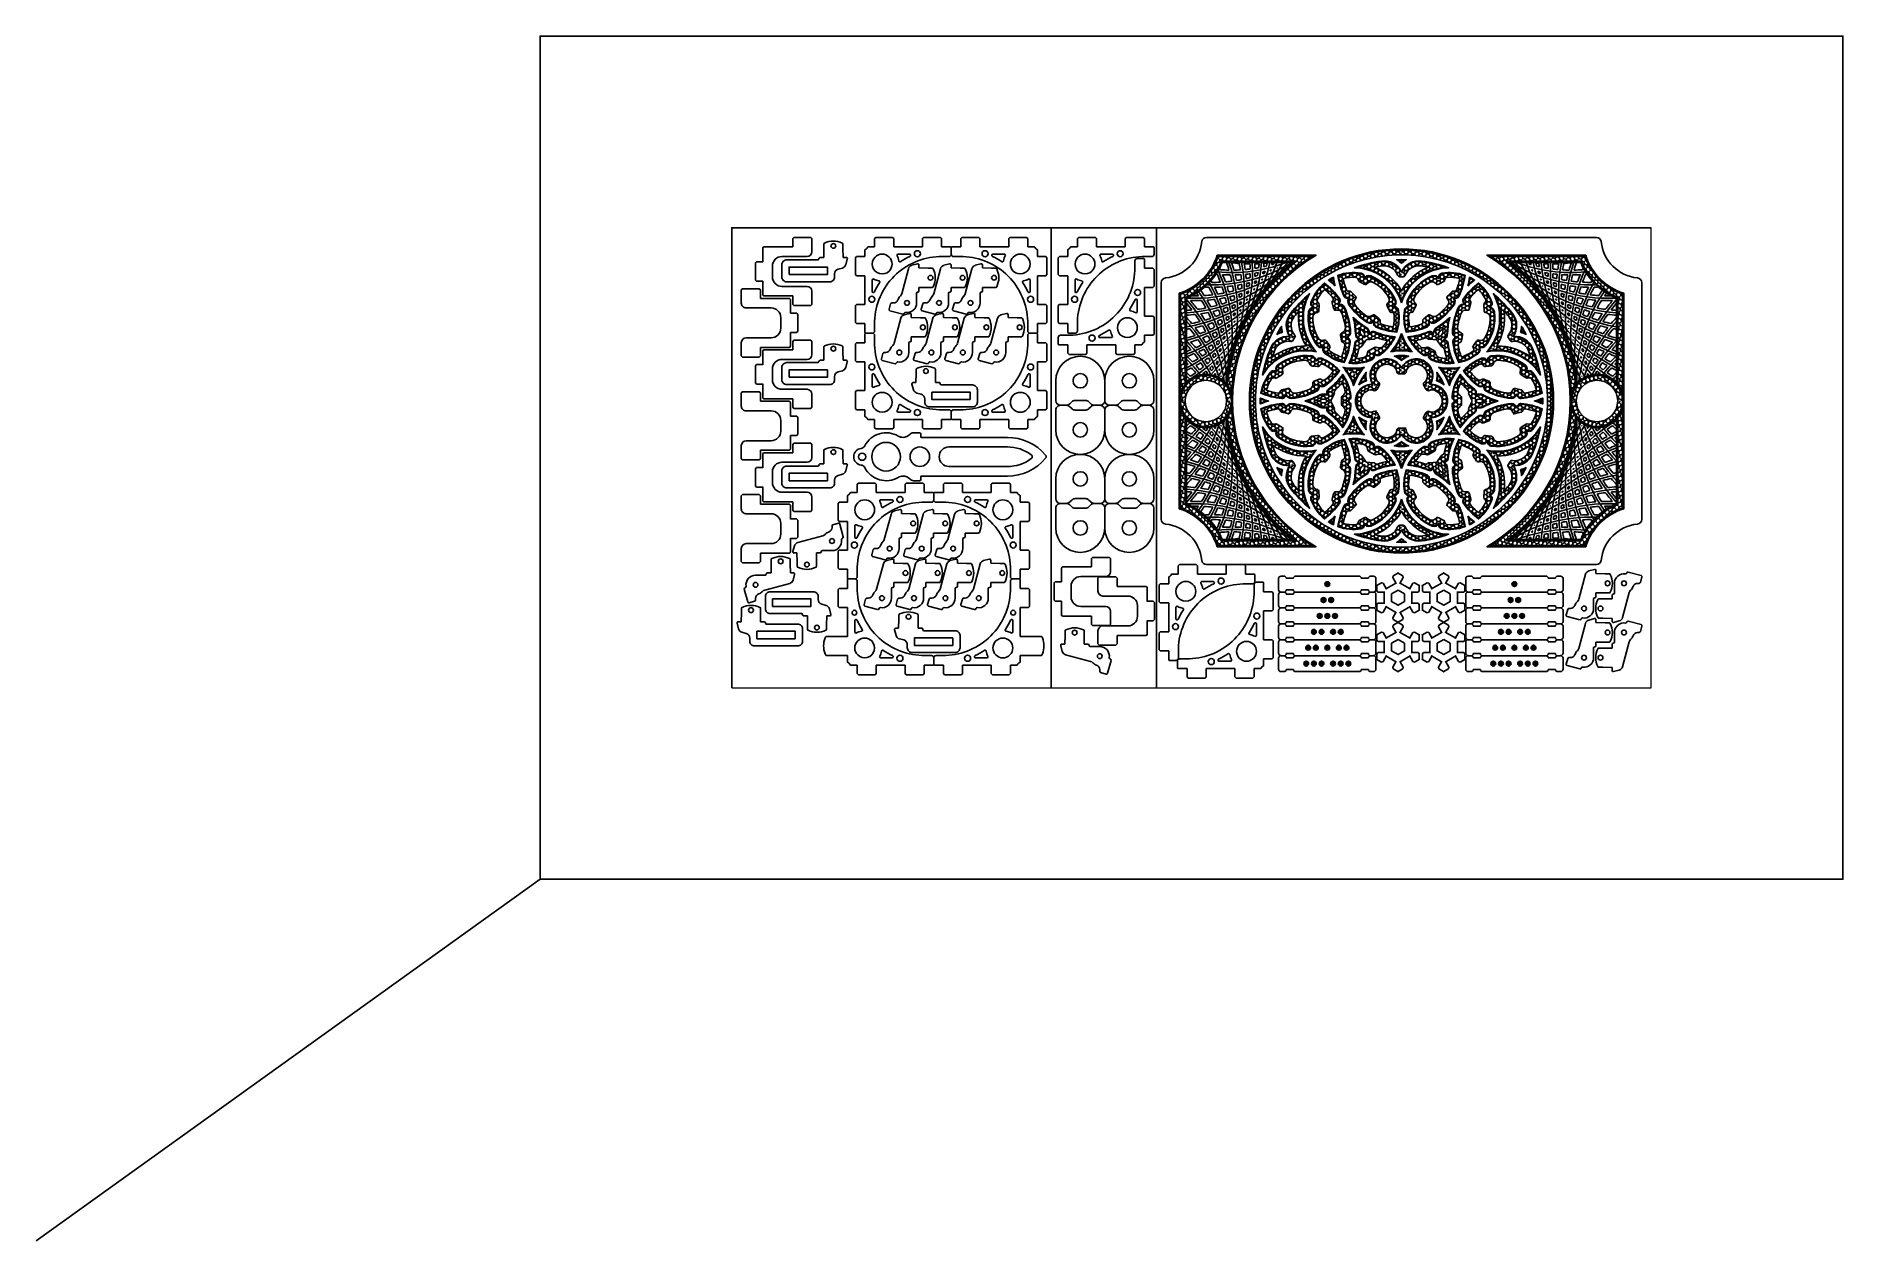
# Paper-space layout 'Sheet1' of a CAD drawing. Header units: inches. Extents: x -6.6 to 17, y -4.7 to 11.
# The model-space entities are those that its viewports show. They can reach past a viewport. Long polylines and large blocks are cut down to what shows.
import ezdxf

# ---------------------------------------------------------------- set-up
doc = ezdxf.new("R2010")
doc.units = ezdxf.units.IN
doc.header["$MEASUREMENT"] = 0
doc.layers.add('CUT', color=1, linetype='Continuous')
doc.layers.add('ETCH', color=5, linetype='Continuous')
pattern_1 = [(0, (7.61312, -24.82188), (0.09375, 0.05412659), [0.0625, -0.125]), (120, (7.61312, -24.82188), (-0.09375, 0.05412659), [0.0625, -0.125]), (60, (7.61312, -24.82188), (2e-17, 0.10825318), [-0.125, 0.0625])]
pattern_2 = [(0, (105.534583, 46.37906), (4e-18, 0.015625), [])]
pattern_3 = [(0, (105.434583, 45.964227), (4e-18, 0.015625), [])]
pattern_4 = [(0, (105.634583, 45.964227), (4e-18, 0.015625), [])]
pattern_5 = [(0, (105.334583, 45.549393), (4e-18, 0.015625), [])]
pattern_6 = [(0, (105.534583, 45.549393), (4e-18, 0.015625), [])]
pattern_7 = [(0, (105.734583, 45.549393), (4e-18, 0.015625), [])]
pattern_8 = [(0, (105.184583, 45.13456), (4e-18, 0.015625), [])]
pattern_9 = [(0, (105.384583, 45.13456), (4e-18, 0.015625), [])]
pattern_10 = [(0, (105.684583, 45.13456), (4e-18, 0.015625), [])]
pattern_11 = [(0, (105.884583, 45.13456), (4e-18, 0.015625), [])]
pattern_12 = [(0, (105.034583, 44.719727), (4e-18, 0.015625), [])]
pattern_13 = [(0, (105.234583, 44.719727), (4e-18, 0.015625), [])]
pattern_14 = [(0, (105.534583, 44.719727), (4e-18, 0.015625), [])]
pattern_15 = [(0, (105.834583, 44.719727), (4e-18, 0.015625), [])]
pattern_16 = [(0, (106.034583, 44.719727), (4e-18, 0.015625), [])]
pattern_17 = [(0, (104.984583, 44.304893), (4e-18, 0.015625), [])]
pattern_18 = [(0, (105.184583, 44.304893), (4e-18, 0.015625), [])]
pattern_19 = [(0, (105.384583, 44.304893), (4e-18, 0.015625), [])]
pattern_20 = [(0, (105.684583, 44.304893), (4e-18, 0.015625), [])]
pattern_21 = [(0, (105.884583, 44.304893), (4e-18, 0.015625), [])]
pattern_22 = [(0, (106.084583, 44.304893), (4e-18, 0.015625), [])]

# ---------------------------------------------------------------- blocks, each defined once
blk = doc.blocks.new('RoseWindow_Segment2')
h = blk.add_hatch()
h.set_pattern_fill('HONEY', color=256, scale=0.5)
h.paths.add_polyline_path([(0, 3.938, 0.131652), (-1.969, 3.41), (-1.906, 3.302, -0.131652), (0, 3.813)])
h = blk.add_hatch()
h.set_pattern_fill('HONEY', color=256, scale=0.5)
h.paths.add_polyline_path([(-1.057, 3.321, 0.127072), (-1.641, 3.27, 0.082841), (-1.49, 2.748, 0.384462), (-1.345, 2.704, 0.310786), (-1.36, 2.522, 0.10182), (-0.879, 2.061, 0.331316), (-0.71, 2.09, 0.361786), (-0.651, 1.942, 0.081475), (-0.132, 1.813, 0.118788), (-0.095, 2.361, 0.356111), (-0.229, 2.458, 0.356111), (-0.166, 2.611, 0.200367), (-0.805, 3.249, 0.326433), (-0.975, 3.191, 0.387869)])
h.paths.add_polyline_path([(-1.14, 3.138), (-0.919, 3.02), (-0.906, 3.044, -0.41857), (-0.735, 3.095, -0.132946), (-0.337, 2.708, -0.445822), (-0.392, 2.531), (-0.398, 2.528), (-0.294, 2.301), (-0.28, 2.307, -0.519094), (-0.191, 2.256, -0.076736), (-0.213, 1.932, -0.051117), (-0.519, 2.007, -0.521796), (-0.546, 2.106), (-0.541, 2.112), (-0.733, 2.272), (-0.755, 2.246, -0.398993), (-0.926, 2.226, -0.06358), (-1.206, 2.498, -0.381687), (-1.197, 2.665), (-1.163, 2.699), (-1.34, 2.876, -0.511364), (-1.438, 2.901, -0.04923), (-1.519, 3.193, -0.077516), (-1.193, 3.226, -0.527973)], flags=16)
h = blk.add_hatch()
h.set_pattern_fill('HONEY', color=256, scale=0.5)
h.paths.add_polyline_path([(-0.7, 3.493, -0.013776), (-0.506, 3.526, -0.388017), (-0.088, 3.242), (0, 3.242), (0, 3.367, 0.304021), (-0.522, 3.635, 0.043611), (-1.144, 3.489, -0.294741), (0, 2.614), (0, 2.875, 0.166909)])
h = blk.add_hatch()
h.set_pattern_fill('HONEY', color=5, scale=0.5)
h.set_pattern_definition(pattern_1)
h.paths.add_polyline_path([(0, 3.672, 0.004997), (-0.073, 3.671, -0.037815), (0, 3.608)])
h = blk.add_hatch()
h.set_pattern_fill('HONEY', color=256, scale=0.5)
h.paths.add_polyline_path([(-1.79, 3.205, 0.011181), (-1.836, 3.18), (-1.761, 3.05, -0.021815)])
h = blk.add_hatch()
h.set_pattern_fill('HONEY', color=256, scale=0.5)
h.set_pattern_definition(pattern_1)
h.paths.add_polyline_path([(-0.703, 1.794, 0.403243), (-0.827, 1.73, 0.213172), (-0.935, 1.912, -0.052235), (-1.235, 2.139), (-1.085, 1.879, 0.010007), (-1.02, 1.836, -0.240281), (-0.962, 1.739), (-0.957, 1.657), (-0.923, 1.599), (-0.695, 1.614, -0.375257), (-0.619, 1.645, 0.034304), (-0.365, 1.577, -0.047832), (-0.493, 1.42, -0.412719), (-0.669, 1.418), (-0.781, 1.353), (-0.719, 1.245, 0.356111), (-0.555, 1.221, 0.123734), (-0.192, 1.662, -0.073431)])
h = blk.add_hatch()
h.set_pattern_fill('HONEY', color=256, scale=0.5)
h.paths.add_polyline_path([(0, 1.716, -0.089688), (-0.236, 1.307, -0.044754), (0, 1.328)])
h = blk.add_hatch()
h.set_pattern_fill('HONEY', color=256, scale=0.5)
h.paths.add_polyline_path([(-0.594, 1.028), (-0.531, 0.92, -0.378352), (-0.15, 0.843, -0.163322), (-0.125, 0.768), (-0.125, 0.706), (0, 0.706), (0, 0.868, 0.39948)])
h = blk.add_hatch()
h.set_pattern_fill('HONEY', color=256, scale=0.5)
h.paths.add_polyline_path([(0, 1.172, 0.028067), (-0.131, 1.165, -0.072161), (0, 1.072)])
for points in [[(-0.975, 3.191, 0.485345), (-1.054, 3.336, 0.129731), (-1.658, 3.28, 0.084713), (-1.504, 2.741, 0.482815), (-1.345, 2.704)], [(-0.975, 3.191, 0.387869), (-1.057, 3.321, 0.127072), (-1.641, 3.27, 0.082841), (-1.49, 2.748, 0.384462), (-1.345, 2.704, 0.482815)], [(0, 2.565, 0.321279), (-1.227, 3.477, -0.049192), (-0.524, 3.65, -0.330437), (0, 3.367)], [(0, 2.614, 0.294741), (-1.144, 3.489, -0.043611), (-0.522, 3.635, -0.304021), (0, 3.367)], [(0, 3.688, 0.008295), (-0.122, 3.685, -0.063398), (0, 3.586)], [(0, 3.672, 0.004997), (-0.073, 3.671, -0.037815), (0, 3.608, -0.037815)], [(-1.844, 3.193, -0.015837), (-1.777, 3.229, 0.03242), (-1.733, 3.001)], [(-1.836, 3.18, -0.011181), (-1.79, 3.205, 0.021815), (-1.761, 3.05, 0.021815)], [(-0.229, 2.458, 0.44711), (-0.152, 2.617, 0.200367), (-0.799, 3.264, 0.410572), (-0.975, 3.191)], [(-0.229, 2.458, 0.356111), (-0.166, 2.611, 0.200367), (-0.805, 3.249, 0.326433), (-0.975, 3.191, 0.410572)], [(-1.345, 2.704, 0.393664), (-1.373, 2.513, 0.10182), (-0.888, 2.048, 0.41894), (-0.71, 2.09)], [(-1.345, 2.704, 0.310786), (-1.36, 2.522, 0.10182), (-0.879, 2.061, 0.331316), (-0.71, 2.09, 0.41894)], [(-0.71, 2.09, 0.45582), (-0.657, 1.927, 0.083347), (-0.121, 1.797, 0.121441), (-0.079, 2.364, 0.44711), (-0.229, 2.458)], [(-0.71, 2.09, 0.361786), (-0.651, 1.942, 0.081475), (-0.132, 1.813, 0.118788), (-0.095, 2.361, 0.356111), (-0.229, 2.458, 0.44711)], [(-1.264, 2.188, 0.059805), (-0.927, 1.926, -0.285347), (-0.827, 1.73)], [(-1.235, 2.139, 0.052235), (-0.935, 1.912, -0.213172), (-0.827, 1.73)], [(-0.719, 1.245, 0.44711), (-0.546, 1.209, 0.128464), (-0.168, 1.675, -0.076499), (-0.697, 1.808, 0.509774), (-0.827, 1.73)], [(-0.719, 1.245, 0.356111), (-0.555, 1.221, 0.123734), (-0.192, 1.662, -0.073431), (-0.703, 1.794, 0.403243), (-0.827, 1.73, 0.509774)], [(0, 1.312, 0.053489), (-0.278, 1.283, 0.107286), (0, 1.765)], [(0, 1.328, 0.044754), (-0.236, 1.307, 0.089688), (0, 1.716, 0.089688)], [(0, 1.187, 0.039682), (-0.188, 1.173, -0.104136), (0, 1.05)], [(0, 1.172, 0.028067), (-0.131, 1.165, -0.072161), (0, 1.072, -0.072161)]]:
    blk.add_lwpolyline(points, format="xyb")
for centre, radius, start, end in [((0, 0), 3.813, 90, 120), ((-0.384, 0.666), 0.434, 27.6977, 120), ((-0.381, 0.636), 0.446, 31.3057, 118.4086)]:
    blk.add_arc(centre, radius, start, end)
at = {"layer": 'CUT'}
for points in [[(0, 2.875, 0.166909), (-0.7, 3.493, -0.013776), (-0.506, 3.526, -0.355365), (-0.1, 3.283, 0.315695), (-0.042, 3.242), (0, 3.242)], [(-1.085, 1.879, 0.010007), (-1.02, 1.836, -0.240281), (-0.962, 1.739), (-0.957, 1.657)], [(-0.923, 1.599), (-0.723, 1.612, 0.181639), (-0.683, 1.63, -0.285832), (-0.619, 1.645, 0.034304), (-0.365, 1.577, -0.047832), (-0.493, 1.42, -0.337069), (-0.642, 1.398, 0.26348), (-0.704, 1.398), (-0.781, 1.353)], [(0, 0.706), (-0.063, 0.706, -0.412101), (-0.125, 0.769, 0.16147), (-0.15, 0.843, 0.378352), (-0.531, 0.92)]]:
    blk.add_lwpolyline(points, format="xyb", dxfattribs=at)
blk.add_lwpolyline([(-0.316, 2.349), (-0.375, 2.479, -0.327715), (-0.361, 2.551, 0.357523), (-0.337, 2.708, 0.132946), (-0.735, 3.095, 0.364385), (-0.893, 3.064, -0.360185), (-0.971, 3.048), (-1.101, 3.117, -0.257799), (-1.134, 3.168, 0.378291), (-1.193, 3.226, 0.077516), (-1.519, 3.193, 0.04923), (-1.438, 2.901, 0.366846), (-1.367, 2.863, -0.253118), (-1.31, 2.846), (-1.206, 2.742, -0.391925), (-1.203, 2.658, 0.359878), (-1.206, 2.498, 0.06358), (-0.926, 2.226, 0.355692), (-0.768, 2.232, -0.370475), (-0.687, 2.233), (-0.579, 2.144, -0.286021), (-0.558, 2.081, 0.384205), (-0.519, 2.007, 0.051117), (-0.213, 1.932, 0.076736), (-0.191, 2.256, 0.402153), (-0.256, 2.313, -0.305236)], format="xyb", close=True, dxfattribs=at)
blk = doc.blocks.new('Screen_SideRework')
h = blk.add_hatch()
h.set_pattern_fill('HONEY', color=256, scale=0.5, angle=15)
h.set_pattern_definition([(15, (-23.708393, 19.61199), (0.076546554, 0.076546554), [0.0625, -0.125]), (135, (-23.708393, 19.61199), (-0.10456454, 0.02801798), [0.0625, -0.125]), (75, (-23.708393, 19.61199), (-0.02801798, 0.10456454), [-0.125, 0.0625])])
h.paths.add_polyline_path([(2.763, 3.77), (0.317, 3.77, -0.234253), (-0.666, 2.787), (-0.666, 0.206, -0.095804), (-0.541, 0.44), (-0.541, 2.7, 0.206138), (0.404, 3.645), (2.36, 3.645, 0.211645), (0.56, 0.416, -0.089906), (0.67, 0.192, -0.247846)])
h = blk.add_hatch()
h.set_pattern_fill('HONEY', color=256, scale=0.5, angle=15)
h.paths.add_polyline_path([(0.541, 0), (0.666, 0, 1), (-0.666, 0), (-0.541, 0, -1)])
for points in [[(-0.697, 0), (-0.697, 2.81, 0.241965), (0.294, 3.801), (2.875, 3.801, 0.266175), (0.697, 0, 1)], [(-0.682, 0), (-0.682, 2.798, 0.238072), (0.305, 3.786), (2.819, 3.786, 0.262732), (0.682, 0, 1)], [(-0.666, 0), (-0.666, 2.787, 0.234253), (0.317, 3.77), (2.763, 3.77, 0.259389), (0.666, 0, 1)]]:
    blk.add_lwpolyline(points, format="xyb", close=True)
for points in [[(-0.541, 0.389), (-0.541, 2.7, 0.206138), (0.404, 3.645), (2.36, 3.645, 0.214434), (0.556, 0.367, 0.214434)], [(-0.526, 0.409), (-0.526, 2.689, 0.202897), (0.414, 3.629), (2.313, 3.629, 0.21069), (0.542, 0.387, 0.21069)], [(-0.51, 0.429), (-0.51, 2.679, 0.199711), (0.425, 3.614), (2.268, 3.614, 0.207093), (0.528, 0.406, 0.207093)]]:
    blk.add_lwpolyline(points, format="xyb")
at = {"layer": 'CUT'}
blk.add_arc((0, 0), 0.541, 0, 180, dxfattribs=at)
blk = doc.blocks.new('Rework_Cutouts')
for p, q in [((0.535, 3.614), (0.425, 3.614)), ((1.782, 3.614), (1.736, 3.614)), ((-0.51, 2.55), (-0.51, 2.366)), ((-0.51, 2.24), (-0.51, 2.175)), ((-0.51, 1.872), (-0.51, 1.657)), ((-0.51, 1.477), (-0.51, 1.29)), ((-0.51, 1.005), (-0.51, 0.939)), ((-0.51, 0.801), (-0.51, 0.737))]:
    blk.add_line(p, q)
for centre, radius, start, end in [((-1.166, 4.27), 1.721, 318.8546, 326.108), ((0.671, 7.289), 4, 264.1383, 264.5768), ((-3.249, 1.736), 3.875, 20.6081, 23.9245), ((-1.166, 4.27), 1.721, 332.2157, 337.588), ((-3.249, 1.736), 4, 24.9884, 25.6568), ((0.671, 7.289), 3.875, 265.6407, 268.9571), ((-3.111, 2.302), 3.875, 16.6951, 19.7912), ((-3.111, 2.302), 4, 16.1561, 19.0502), ((1.179, 7.575), 4, 262.6889, 265.583), ((0.671, 7.289), 3.875, 270.8848, 273.3697), ((-2.935, 2.857), 3.875, 8.3694, 10.8543), ((1.179, 7.575), 4, 267.4293, 269.5842), ((-2.935, 2.857), 4, 8.2419, 10.3968), ((0.671, 7.289), 3.875, 275.2226, 277.1524), ((0.671, 7.289), 4, 275.289, 276.9196), ((-2.935, 2.857), 4, 4.8195, 6.4501), ((-2.721, 3.399), 3.875, 0.6737, 2.6035), ((-2.721, 3.399), 3.875, 357.3101, 358.8103), ((1.179, 7.575), 4, 271.3759, 273.0066), ((-2.721, 3.399), 4, 0.9065, 2.5371), ((-2.721, 3.399), 4, 357.894, 359.0942), ((0.671, 7.289), 3.875, 279.0158, 280.516), ((0.671, 7.289), 4, 278.7319, 279.9321), ((-2.471, 3.925), 3.875, 350.3301, 351.4558), ((-2.471, 3.925), 3.875, 353.397, 354.8972), ((-2.471, 3.925), 4, 351.2863, 352.086), ((0.184, 6.97), 3.875, 289.5841, 290.3455), ((0.671, 7.289), 4, 281.8271, 282.6267), ((-2.471, 3.925), 4, 353.9809, 355.1812), ((0.671, 7.289), 3.875, 282.4572, 283.583), ((1.179, 7.575), 4, 274.8188, 276.0191), ((-2.186, 4.433), 3.875, 343.5676, 344.3289), ((-2.186, 4.433), 3.875, 346.417, 347.5428), ((-2.186, 4.433), 4, 344.9505, 345.3296), ((0.184, 6.97), 3.875, 292.6673, 293.0327), ((0.671, 7.289), 4, 284.6704, 285.0495), ((-1.866, 4.92), 3.875, 336.9673, 337.3327), ((-2.186, 4.433), 4, 347.3733, 348.1729), ((0.671, 7.289), 3.875, 285.6711, 286.4324), ((1.179, 7.575), 4, 277.914, 278.0053), ((-1.866, 4.92), 3.875, 339.6545, 340.303), ((-1.514, 5.384), 3.875, 330.3718, 330.4882), ((0.671, 7.289), 4, 287.2065, 287.326), ((0.184, 6.97), 3.875, 295.5987, 295.7152), ((-1.866, 4.92), 4, 338.7609, 338.8805), ((-1.166, 4.27), 1.721, 306.6219, 311.2346), ((-3.408, 0.582), 4, 32.8145, 35.2109), ((0.184, 6.97), 4, 266.9096, 268.4898), ((-3.348, 1.162), 3.875, 24.5212, 27.8375), ((-3.348, 1.162), 4, 28.9015, 29.6004), ((0.184, 6.97), 3.875, 269.5538, 272.8701), ((0.184, 6.97), 4, 270.515, 273.4091), ((-3.348, 1.162), 4, 23.9822, 26.8763), ((-3.249, 1.736), 3.875, 16.1955, 18.6804), ((0.671, 7.289), 4, 266.6019, 269.496), ((-3.249, 1.736), 4, 20.0692, 22.9633), ((0.184, 6.97), 3.875, 274.7979, 277.2828), ((0.184, 6.97), 4, 275.2554, 277.4103), ((-3.249, 1.736), 4, 16.068, 18.2229), ((-0.28, 6.618), 3.875, 283.0487, 284.9785), ((-3.111, 2.302), 3.875, 12.2824, 14.7673), ((-3.111, 2.302), 3.875, 8.4998, 10.4296), ((0.671, 7.289), 4, 271.3424, 273.4972), ((-3.111, 2.302), 4, 12.1549, 14.3098), ((0.184, 6.97), 3.875, 279.1356, 281.0655), ((0.184, 6.97), 4, 279.202, 280.8327), ((-3.111, 2.302), 4, 8.7326, 10.3632), ((-0.28, 6.618), 3.875, 286.8419, 288.3421), ((-2.935, 2.857), 3.875, 4.5867, 6.5165), ((-2.935, 2.857), 3.875, 1.2231, 2.7233), ((0.184, 6.97), 3.875, 282.9289, 284.429), ((0.184, 6.97), 4, 282.6449, 283.8451), ((-2.935, 2.857), 4, 1.807, 3.0073), ((-0.28, 6.618), 3.875, 290.2833, 291.409), ((-0.28, 6.618), 4, 289.6531, 290.4528), ((-2.935, 2.857), 4, 359.1124, 359.9121), ((-2.721, 3.399), 3.875, 351.3936, 352.155), ((-2.721, 3.399), 3.875, 354.2431, 355.3689), ((-2.721, 3.399), 4, 352.7766, 353.1557), ((-0.719, 6.235), 3.875, 300.4934, 300.8588), ((-0.28, 6.618), 4, 292.4965, 292.8756), ((-2.721, 3.399), 4, 355.1994, 355.999), ((-0.28, 6.618), 3.875, 293.4972, 294.2585), ((-2.471, 3.925), 3.875, 344.7934, 345.1588), ((0.184, 6.97), 4, 285.7401, 286.5398), ((0.184, 6.97), 3.875, 286.3703, 287.496), ((-2.471, 3.925), 3.875, 347.4806, 348.2419), ((-2.186, 4.433), 3.875, 338.1979, 338.3143), ((-0.28, 6.618), 4, 295.0326, 295.1521), ((-0.719, 6.235), 3.875, 303.4248, 303.5413), ((-2.471, 3.925), 4, 346.587, 346.7066), ((-2.471, 3.925), 4, 348.8635, 349.2427), ((-0.28, 6.618), 3.875, 296.5804, 296.9458), ((0.184, 6.97), 4, 288.5834, 288.9625), ((-2.186, 4.433), 3.875, 340.8803, 341.2457), ((-1.866, 4.92), 3.875, 334.2848, 334.4013), ((0.184, 6.97), 4, 291.1195, 291.2391), ((-0.28, 6.618), 3.875, 299.5118, 299.6282), ((-2.186, 4.433), 4, 342.674, 342.7935), ((-3.428, 0), 3.875, 37.8192, 41.1575), ((-0.719, 6.235), 3.875, 273.0959, 275.2243), ((-0.28, 6.618), 4, 268.216, 272.4029), ((-3.428, 0), 4, 36.7276, 40.9145), ((-1.166, 4.27), 1.721, 297.5433, 302.4598), ((-0.28, 6.618), 3.875, 268.6678, 271.3112), ((-3.408, 0.582), 3.875, 33.9062, 35.2325), ((-0.719, 6.235), 3.875, 277.3799, 280.6962), ((-3.408, 0.582), 3.875, 28.4342, 31.7506), ((-0.28, 6.618), 3.875, 273.4668, 276.7832), ((-0.28, 6.618), 4, 274.428, 277.3221), ((-3.408, 0.582), 4, 27.8953, 30.7894), ((-0.719, 6.235), 3.875, 282.624, 285.1089), ((-0.719, 6.235), 4, 283.0815, 285.2364), ((-3.348, 1.162), 3.875, 20.1085, 22.5934), ((-0.28, 6.618), 3.875, 278.7109, 281.1958), ((-3.348, 1.162), 3.875, 16.3258, 18.2557), ((-0.28, 6.618), 4, 279.1685, 281.3233), ((-3.348, 1.162), 4, 19.981, 22.1359), ((-0.719, 6.235), 3.875, 286.9617, 288.8916), ((-0.719, 6.235), 4, 287.0281, 288.6587), ((-3.348, 1.162), 4, 16.5587, 18.1893), ((-3.249, 1.736), 3.875, 12.4128, 14.3426), ((-3.249, 1.736), 3.875, 9.0492, 10.5494), ((-0.28, 6.618), 4, 283.1151, 284.7457), ((-3.249, 1.736), 4, 12.6456, 14.2762), ((-0.719, 6.235), 3.875, 290.755, 292.2551), ((-0.719, 6.235), 4, 290.471, 291.6712), ((-3.249, 1.736), 4, 9.6331, 10.8334), ((-1.131, 5.823), 3.875, 298.1094, 299.2351), ((-3.111, 2.302), 3.875, 5.1362, 6.6363), ((-3.111, 2.302), 3.875, 2.0692, 3.195), ((-0.28, 6.618), 4, 286.5579, 287.7582), ((-3.111, 2.302), 4, 5.7201, 6.9203), ((-0.719, 6.235), 3.875, 294.1963, 295.3221), ((-0.719, 6.235), 4, 293.5662, 294.3659), ((-3.111, 2.302), 4, 3.0254, 3.8251), ((-1.131, 5.823), 3.875, 301.3233, 302.0846), ((-1.131, 5.823), 4, 300.3225, 300.7017), ((-3.111, 2.302), 4, 0.6027, 0.9818), ((-1.514, 5.384), 3.875, 308.3195, 308.6849), ((-2.935, 2.857), 3.875, 352.6194, 352.9849), ((-2.935, 2.857), 3.875, 355.3067, 356.068), ((-2.935, 2.857), 3.875, 358.1562, 359.2819), ((-2.721, 3.399), 3.875, 346.024, 346.1404), ((-1.131, 5.823), 4, 302.8586, 302.9782), ((-1.514, 5.384), 3.875, 311.2509, 311.3673), ((-2.935, 2.857), 4, 354.4131, 354.5327), ((-2.935, 2.857), 4, 356.6896, 357.0688), ((-1.131, 5.823), 3.875, 304.4064, 304.7719), ((-0.719, 6.235), 4, 296.4095, 296.7886), ((-0.719, 6.235), 3.875, 297.4102, 298.1716), ((-2.721, 3.399), 3.875, 348.7064, 349.0718), ((-2.471, 3.925), 3.875, 342.1109, 342.2274), ((-0.719, 6.235), 4, 298.9456, 299.0652), ((-1.131, 5.823), 3.875, 307.3378, 307.4543), ((-2.721, 3.399), 4, 350.5001, 350.6196), ((-0.719, 6.235), 4, 272.9991, 276.3159), ((-3.408, -0.582), 4, 40.6406, 43.5808), ((-1.131, 5.823), 4, 278.9341, 280.229), ((-3.408, -0.582), 3.875, 36.2603, 39.5766), ((-1.131, 5.823), 3.875, 281.2929, 284.6093), ((-1.131, 5.823), 4, 282.2541, 285.1482), ((-3.408, -0.582), 4, 35.7214, 38.6154), ((-3.428, 0), 3.875, 32.3473, 35.6636), ((-0.719, 6.235), 4, 278.3411, 281.2352), ((-3.428, 0), 4, 31.8083, 34.7024), ((-3.428, 0), 3.875, 27.9346, 30.4195), ((-1.131, 5.823), 3.875, 286.537, 289.0219), ((-1.131, 5.823), 4, 286.9945, 289.1494), ((-3.428, 0), 4, 27.8071, 29.962), ((-3.408, 0.582), 3.875, 24.0216, 26.5065), ((-1.514, 5.384), 3.875, 294.7878, 296.7176), ((-3.408, 0.582), 3.875, 20.2389, 22.1687), ((-3.408, 0.582), 4, 23.8941, 26.0489), ((-1.131, 5.823), 3.875, 290.8748, 292.8046), ((-1.131, 5.823), 4, 290.9412, 292.5718), ((-3.408, 0.582), 4, 20.4717, 22.1023), ((-1.514, 5.384), 3.875, 298.581, 300.0812), ((-1.514, 5.384), 4, 298.2971, 299.4973), ((-3.348, 1.162), 3.875, 12.9623, 14.4624), ((-3.348, 1.162), 3.875, 9.8953, 11.021), ((-1.131, 5.823), 3.875, 294.668, 296.1682), ((-1.131, 5.823), 4, 294.384, 295.5843), ((-3.348, 1.162), 4, 13.5462, 14.7464), ((-1.514, 5.384), 3.875, 302.0224, 303.1482), ((-1.514, 5.384), 4, 301.3923, 302.1919), ((-3.348, 1.162), 4, 10.8515, 11.6512), ((-1.866, 4.92), 3.875, 309.1494, 309.9107), ((-3.249, 1.736), 3.875, 5.9823, 7.108), ((-3.249, 1.736), 3.875, 3.1328, 3.8941), ((-1.131, 5.823), 4, 297.4792, 298.2789), ((-3.249, 1.736), 4, 6.9385, 7.7382), ((-1.514, 5.384), 3.875, 305.2363, 305.9977), ((-1.514, 5.384), 4, 304.2356, 304.6147), ((-3.249, 1.736), 4, 4.5157, 4.8949), ((-1.866, 4.92), 3.875, 312.2325, 312.5979), ((-2.186, 4.433), 3.875, 319.077, 319.1934), ((-3.111, 2.302), 3.875, 353.8501, 353.9665), ((-1.866, 4.92), 4, 310.6847, 310.8043), ((-3.249, 1.736), 4, 2.2392, 2.3587), ((-3.111, 2.302), 3.875, 356.5325, 356.8979), ((-3.111, 2.302), 3.875, 359.2197, 359.9811), ((-2.935, 2.857), 3.875, 349.937, 350.0535), ((-1.514, 5.384), 4, 306.7717, 306.8912), ((-1.866, 4.92), 3.875, 315.1639, 315.2804), ((-3.111, 2.302), 4, 358.3261, 358.4457), ((-3.348, -1.162), 4, 44.5537, 44.8049), ((-3.348, -1.162), 3.875, 40.1733, 42.9123), ((-1.514, 5.384), 3.875, 285.206, 288.5223), ((-1.514, 5.384), 4, 286.1672, 289.0612), ((-3.348, -1.162), 4, 39.6344, 42.5285), ((-1.866, 4.92), 3.875, 294.3631, 296.848), ((-3.408, -0.582), 3.875, 31.8477, 34.3326), ((-1.514, 5.384), 3.875, 290.4501, 292.935), ((-1.514, 5.384), 4, 290.9076, 293.0625), ((-3.408, -0.582), 4, 31.7202, 33.875), ((-1.866, 4.92), 3.875, 298.7009, 300.6307), ((-3.428, 0), 3.875, 24.1519, 26.0817), ((-1.866, 4.92), 4, 298.7673, 300.3979), ((-3.428, 0), 3.875, 20.7884, 22.2885), ((-1.514, 5.384), 4, 294.8542, 296.4848), ((-3.428, 0), 4, 24.3847, 26.0154), ((-1.866, 4.92), 3.875, 302.4941, 303.9943), ((-1.866, 4.92), 4, 302.2101, 303.4104), ((-3.428, 0), 4, 21.3723, 22.5725), ((-3.408, 0.582), 3.875, 16.8753, 18.3755), ((-2.186, 4.433), 3.875, 309.8485, 310.9743), ((-3.408, 0.582), 3.875, 13.8084, 14.9341), ((-3.408, 0.582), 4, 17.4592, 18.6594), ((-1.866, 4.92), 3.875, 305.9355, 307.0612), ((-1.866, 4.92), 4, 305.3053, 306.105), ((-3.408, 0.582), 4, 14.7646, 15.5642), ((-2.186, 4.433), 3.875, 313.0624, 313.8237), ((-3.348, 1.162), 3.875, 7.0458, 7.8072), ((-2.186, 4.433), 4, 312.0617, 312.4408), ((-3.408, 0.582), 4, 12.3418, 12.7209), ((-2.471, 3.925), 3.875, 320.0586, 320.424), ((-3.348, 1.162), 3.875, 4.3586, 4.724), ((-1.866, 4.92), 4, 308.1486, 308.5278), ((-3.348, 1.162), 4, 8.4288, 8.8079), ((-2.186, 4.433), 3.875, 316.1456, 316.511), ((-2.471, 3.925), 3.875, 322.99, 323.1065), ((-3.249, 1.736), 3.875, 357.7631, 357.8795), ((-2.186, 4.433), 4, 314.5978, 314.7173), ((-3.249, 1.736), 3.875, 0.4455, 0.811), ((-3.348, 1.162), 4, 6.1522, 6.2718), ((-1.866, 4.92), 3.875, 290.4838, 292.4353), ((-3.249, -1.736), 3.875, 44.0864, 45.0204), ((-2.186, 4.433), 3.875, 295.6194, 296.3484), ((-1.866, 4.92), 4, 290.0802, 292.9743), ((-3.249, -1.736), 4, 43.5474, 46.4415), ((-2.186, 4.433), 3.875, 298.2761, 300.761), ((-3.348, -1.162), 3.875, 35.7607, 38.2456), ((-2.186, 4.433), 4, 298.7337, 300.8885), ((-1.866, 4.92), 4, 294.8206, 296.9755), ((-3.348, -1.162), 4, 35.6332, 37.7881), ((-3.348, -1.162), 3.875, 31.978, 33.9078), ((-2.186, 4.433), 3.875, 302.6139, 304.5437), ((-3.408, -0.582), 3.875, 28.065, 29.9948), ((-2.186, 4.433), 4, 302.6803, 304.3109), ((-3.348, -1.162), 4, 32.2108, 33.8414), ((-2.471, 3.925), 3.875, 310.3202, 311.8203), ((-3.408, -0.582), 4, 28.2978, 29.9284), ((-3.408, -0.582), 3.875, 24.7014, 26.2016), ((-2.186, 4.433), 3.875, 306.4071, 307.9073), ((-2.186, 4.433), 4, 306.1232, 307.3234), ((-3.408, -0.582), 4, 25.2853, 26.4855), ((-2.471, 3.925), 3.875, 313.7616, 314.8873), ((-3.428, 0), 3.875, 17.7214, 18.8471), ((-2.471, 3.925), 4, 313.1314, 313.9311), ((-3.408, -0.582), 4, 22.5907, 23.3903), ((-2.721, 3.399), 3.875, 320.8885, 321.6498), ((-3.428, 0), 3.875, 14.8719, 15.6333), ((-2.186, 4.433), 4, 309.2184, 310.018), ((-3.428, 0), 4, 18.6776, 19.4773), ((-2.471, 3.925), 3.875, 316.9754, 317.7368), ((-3.408, 0.582), 3.875, 10.9589, 11.7202), ((-2.471, 3.925), 4, 315.9747, 316.3539), ((-3.428, 0), 4, 16.2548, 16.634), ((-2.721, 3.399), 3.875, 323.9717, 324.3371), ((-3.408, 0.582), 3.875, 8.2716, 8.637), ((-2.935, 2.857), 3.875, 330.8161, 330.9326), ((-3.408, 0.582), 3.875, 5.5892, 5.7056), ((-2.721, 3.399), 4, 322.4239, 322.5434), ((-3.428, 0), 4, 13.9783, 14.0979), ((-2.721, 3.399), 3.875, 326.9031, 327.0195), ((-3.348, 1.162), 3.875, 1.6761, 1.7926), ((-2.471, 3.925), 4, 318.5108, 318.6304), ((-3.408, 0.582), 4, 10.0653, 10.1848), ((-2.186, 4.433), 4, 294.7638, 296.8873), ((-3.111, -2.302), 4, 47.4605, 49.4369), ((-2.471, 3.925), 3.875, 302.1892, 304.6741), ((-3.249, -1.736), 3.875, 39.6737, 42.1586), ((-3.249, -1.736), 4, 39.5462, 41.7011), ((-2.471, 3.925), 3.875, 306.527, 308.4568), ((-2.471, 3.925), 4, 306.5933, 308.224), ((-3.249, -1.736), 4, 37.4011, 37.7545), ((0, 0), 0.697, 85.6481, 95.8795), ((-3.348, -1.162), 3.875, 28.6376, 30.1146), ((-2.471, 3.925), 4, 310.0362, 311.2364), ((-3.348, -1.162), 4, 29.1983, 30.3986), ((-2.721, 3.399), 3.875, 317.6746, 318.8003), ((-3.408, -0.582), 3.875, 21.6344, 22.7602), ((-2.721, 3.399), 4, 317.0444, 317.8441), ((-3.348, -1.162), 4, 27.1718, 27.3034), ((0, 0), 0.697, 68.9261, 72.4326), ((-3.408, -0.582), 3.875, 18.785, 19.5463), ((-2.935, 2.857), 3.875, 325.2976, 325.5629), ((-2.721, 3.399), 4, 319.8878, 320.2669), ((-3.408, -0.582), 4, 20.1679, 20.547), ((-2.935, 2.857), 3.875, 327.8847, 328.2501), ((-3.428, 0), 3.875, 12.1847, 12.5501), ((-3.111, 2.302), 3.875, 334.7291, 334.8456), ((-3.428, 0), 3.875, 9.5022, 9.6187), ((-2.935, 2.857), 4, 326.3369, 326.4565), ((-3.408, -0.582), 4, 17.8914, 18.0109)]:
    blk.add_arc(centre, radius, start, end)
blk = doc.blocks.new('Rework_Etch')
for centre, start, end in [((-0.719, 6.235), 273.0468, 318.2639), ((-1.131, 5.823), 279.0771, 325.869), ((-1.514, 5.384), 284.7732, 333.2833), ((-1.866, 4.92), 290.1444, 340.6282), ((-2.186, 4.433), 295.1841, 347.9956), ((-2.471, 3.925), 299.8702, 355.4672), ((-0.28, 6.618), 266.9071, 310.2768), ((0.184, 6.97), 267.8012, 301.5347), ((-2.721, 3.399), 316.4298, 3.1285), ((0.671, 7.289), 264.5999, 291.0186), ((-2.935, 2.857), 325.4745, 11.0815), ((-3.249, 1.736), 348.2609, 25.0107), ((-3.111, 2.302), 333.7081, 19.4642), ((-3.408, 0.582), 358.1623, 35.205), ((-3.348, 1.162), 352.1739, 29.3019), ((-3.428, 0), 7.4263, 42.1874), ((-3.408, -0.582), 17.5531, 42.6166), ((-3.348, -1.162), 27.9758, 43.8818), ((-3.249, -1.736), 37.8979, 45.9222), ((-3.111, -2.302), 46.6981, 48.6539)]:
    blk.add_arc(centre, 3.938, start, end)
blk = doc.blocks.new('CornerBrace')
for p, q in [((0.077, 0), (0.25, 0)), ((0.25, 0.219), (0.281, 0.25)), ((0.25, 0.219), (0.25, 0)), ((0.719, 0.25), (0.281, 0.25)), ((0.719, 0.25), (0.75, 0.219)), ((0.75, 0), (0.75, 0.219)), ((0.75, 0), (1.5, 0)), ((1.5, 0.219), (1.531, 0.25)), ((1.5, 0.219), (1.5, 0)), ((1.969, 0.25), (1.531, 0.25)), ((1.969, 0.25), (2, 0.219)), ((2, 0), (2, 0.219)), ((2.234, 0), (2, 0)), ((0.867, -0.188), (1.161, -0.188)), ((1.94, -0.251), (2.19, -0.251)), ((2.25, -0.016), (2.25, -0.189))]:
    blk.add_line(p, q)
blk.add_circle((1.367, -0.178), 0.0781)
for centre, radius, start, end in [((0.077, -0.016), 0.0156, 90, 168.463), ((2.234, -0.016), 0.0156, 0, 90), ((0, 0), 0.0625, 315, 348.463), ((0.447, -0.447), 0.259, 315, 135), ((2, -2), 1.75, 91.9761, 135), ((0.867, -0.219), 0.0312, 90, 208.4852), ((0.447, -0.447), 0.447, 10.8768, 28.4852), ((0.916, -0.357), 0.0312, 190.8768, 303.4062), ((2, -2), 1.938, 115.2088, 123.4062), ((1.161, -0.219), 0.0312, 295.2088, 90), ((2.188, -0.189), 0.0625, 271.9761, 0)]:
    blk.add_arc(centre, radius, start, end)
blk = doc.blocks.new('CornerBrace_Full')
at = {"color": 0, "xscale": -1}
blk.add_blockref('CornerBrace', (0, 0), dxfattribs=at)
at = {"color": 0, "rotation": 270}
blk.add_blockref('CornerBrace', (0, 0), dxfattribs=at)
blk = doc.blocks.new('DiceHolder')
for p, q in [((-0.64, 0), (-0.64, -0.515)), ((0.64, -0.515), (0.64, 0)), ((-0.515, -0.64), (-0.364, -0.64)), ((-0.224, -0.552), (-0.276, -0.603)), ((-0.136, -0.515), (0.136, -0.515)), ((0.224, -0.552), (0.276, -0.603)), ((0.364, -0.64), (0.515, -0.64))]:
    blk.add_line(p, q)
blk.add_circle((0, 0), 0.188)
for centre, radius, start, end in [((0, 0), 0.64, 0, 180), ((-0.515, -0.515), 0.125, 180, 270), ((-0.364, -0.515), 0.125, 270, 315), ((-0.136, -0.64), 0.125, 90, 135), ((0.136, -0.64), 0.125, 45, 90), ((0.364, -0.515), 0.125, 225, 270), ((0.515, -0.515), 0.125, 270, 0)]:
    blk.add_arc(centre, radius, start, end)
blk = doc.blocks.new('DiceTab')
for p, q in [((-0.85875, 0.64), (-0.89, 0.60875)), ((-0.89, 0.60875), (-0.89, 0.17125)), ((-0.515, 0.64), (-0.85875, 0.64)), ((-0.39, -0.14), (-0.39, 0.515)), ((0.39, 0.515), (0.39, -0.14)), ((0.85875, 0.64), (0.515, 0.64)), ((0.85875, 0.64), (0.89, 0.60875)), ((0.89, 0.60875), (0.89, 0.17125)), ((-0.89, 0.17125), (-0.85875, 0.14)), ((-0.85875, 0.14), (-0.64, 0.14)), ((-0.64, 0.14), (-0.64, -0.60875)), ((0.64, -0.60875), (0.64, 0.14)), ((0.85875, 0.14), (0.64, 0.14)), ((0.89, 0.17125), (0.85875, 0.14)), ((0.14, -0.39), (-0.14, -0.39)), ((-0.60875, -0.64), (-0.25, -0.64)), ((-0.255, -0.64), (-0.255, -0.80375)), ((-0.255, -0.80375), (-0.22375, -0.835)), ((-0.22375, -0.835), (0.22375, -0.835)), ((0.22375, -0.835), (0.255, -0.80375)), ((0.25, -0.64), (0.60875, -0.64)), ((0.255, -0.80375), (0.255, -0.64))]:
    blk.add_line(p, q)
for centre, radius, start, end in [((-0.515, 0.515), 0.125, 0, 90), ((0.515, 0.515), 0.125, 90, 180), ((-0.14, -0.14), 0.25, 180, 270), ((0.14, -0.14), 0.25, 270, 0), ((-0.60875, -0.60875), 0.03125, 180, 270), ((0.60875, -0.60875), 0.03125, 270, 360)]:
    blk.add_arc(centre, radius, start, end)
blk = doc.blocks.new('Key')
at = {"color": 0}
for p, q in [((0.717, 0.625), (0.875, 0.625)), ((0.906, 0.594), (0.906, 0.521)), ((0.921, 0.505), (3.167, 0.505)), ((1.64, 0.255), (3.167, 0.255))]:
    blk.add_line(p, q, dxfattribs=at)
for centre, radius, start, end in [((0, 0), 0.625, 59.6389, 152.9519), ((0.442, 0.755), 0.25, 239.6389, 270), ((0.442, 0.755), 0.25, 270, 317.1564), ((0.717, 0.5), 0.125, 90, 137.1564), ((0.875, 0.594), 0.0312, 0, 90), ((0.921, 0.521), 0.0156, 180, 270), ((3.167, -0.796), 1.301, 39.9853, 90), ((-0.625, 0), 0.219, 97.1808, 180), ((-0.625, 0), 0.0938, 0, 180), ((-0.668, 0.341), 0.125, 277.1808, 332.9519), ((0, 0), 0.375, 0, 180), ((0.88, 0), 0.255, 0, 180), ((1.64, 0), 0.255, 90, 180), ((3.167, -0.796), 1.051, 53.6274, 90), ((3.753, 0), 0.0625, 0, 53.6274), ((4.115, 0), 0.0625, 0, 39.9853)]:
    blk.add_arc(centre, radius, start, end, dxfattribs=at)
blk = doc.blocks.new('Key_Full')
blk.add_blockref('Key', (0, 0))
at = {"xscale": -1, "rotation": 180}
blk.add_blockref('Key', (0, 0), dxfattribs=at)
blk = doc.blocks.new('CornerBrace_Special_Half')
for p, q in [((-0.75, 0), (-0.75, 0.53)), ((-0.25, 0.53), (-0.25, 0)), ((-2.234, 0), (-2, 0)), ((-1.969, 0.25), (-2, 0.219)), ((-2, 0), (-2, 0.219)), ((-1.969, 0.25), (-1.531, 0.25)), ((-1.5, 0.219), (-1.531, 0.25)), ((-1.5, 0.219), (-1.5, 0)), ((-0.077, 0), (-0.25, 0)), ((-2.25, -0.016), (-2.25, -0.189)), ((-1.94, -0.251), (-2.19, -0.251)), ((-0.75, 0), (-1.5, 0)), ((-0.867, -0.188), (-1.161, -0.188))]:
    blk.add_line(p, q)
blk.add_circle((-1.367, -0.178), 0.0625)
for centre, radius, start, end in [((-0.688, 0.53), 0.0625, 109.4712, 180), ((-0.5, 0), 0.625, 70.5288, 109.4712), ((-0.313, 0.53), 0.0625, 0, 70.5288), ((-2.234, -0.016), 0.0156, 90, 180), ((-0.077, -0.016), 0.0156, 11.537, 90), ((-2.188, -0.189), 0.0625, 180, 268.0239), ((-2, -2), 1.75, 45, 88.0239), ((-1.161, -0.219), 0.0312, 90, 244.7912), ((-2, -2), 1.938, 56.5938, 64.7912), ((-0.916, -0.357), 0.0312, 236.5938, 349.1232), ((-0.447, -0.447), 0.447, 151.5148, 169.1232), ((-0.867, -0.219), 0.0312, 331.5148, 90), ((-0.447, -0.447), 0.259, 45, 225), ((0, 0), 0.0625, 191.537, 225)]:
    blk.add_arc(centre, radius, start, end)
blk = doc.blocks.new('CornerBrace_Special_Full')
blk.add_blockref('CornerBrace_Special_Half', (0, 0))
at = {"rotation": 270}
blk.add_blockref('CornerBrace', (0, 0), dxfattribs=at)
blk = doc.blocks.new('HingeTop')
for p, q in [((-0.515, 0.237), (-0.69, -0.417)), ((-0.279, 0.364), (-0.427, 0.325)), ((-0.24, 0.26), (-0.24, 0.334)), ((-0.24, 0.26), (0, 0.25)), ((0, 0.25), (0.106, 0.25)), ((-0.302, -0.656), (-0.302, -0.406)), ((-0.271, -0.375), (-0.271, -0.375)), ((-0.24, -0.25), (0, -0.25)), ((-0.24, -0.25), (-0.24, -0.344)), ((0, -0.25), (0.106, -0.25)), ((-0.979, -0.679), (-1.018, -0.823)), ((-0.664, -0.95), (-0.996, -0.861)), ((-0.906, -0.656), (-0.949, -0.656)), ((-0.625, -0.926), (-0.625, -0.928))]:
    blk.add_line(p, q)
for centre in [(0.062, 0), (-0.552, -0.656)]:
    blk.add_circle(centre, 0.0625)
for centre, radius, start, end in [((-0.394, 0.204), 0.125, 105, 165), ((-0.271, 0.334), 0.0312, 0, 105), ((0.106, 0.219), 0.0312, 25.9445, 90), ((-0.344, 0), 0.531, 334.0555, 25.9445), ((-0.811, -0.385), 0.125, 313.5947, 345), ((-0.271, -0.406), 0.0312, 90, 180), ((-0.271, -0.344), 0.0312, 270, 0), ((0.106, -0.219), 0.0312, 270, 334.0555), ((-0.988, -0.831), 0.0312, 165, 255), ((-0.949, -0.688), 0.0312, 90, 165), ((-0.906, -0.531), 0.125, 270, 340.5288), ((-0.552, -0.656), 0.25, 133.5947, 160.5288), ((-0.655, -0.92), 0.0312, 255, 345), ((-0.595, -0.934), 0.0312, 81.3794, 165), ((-0.552, -0.656), 0.25, 261.3794, 0)]:
    blk.add_arc(centre, radius, start, end)
blk = doc.blocks.new('Latch')
for p, q in [((-0.279, 0.364), (-0.427, 0.325)), ((-0.24, 0.26), (-0.24, 0.334)), ((-0.24, 0.26), (0, 0.25)), ((0, 0.25), (0.106, 0.25)), ((-0.271, -0.375), (-0.271, -0.375)), ((-0.24, -0.25), (0, -0.25)), ((-0.24, -0.25), (-0.24, -0.344)), ((0, -0.25), (0.106, -0.25))]:
    blk.add_line(p, q)
blk.add_lwpolyline([(-0.302, -0.406), (-0.302, -1.219, -0.414214), (-0.427, -1.344), (-0.748, -1.344, -0.414214), (-0.873, -1.219), (-0.873, -0.094, -0.414214), (-0.748, 0.031), (-0.666, 0.031, 0.339454), (-0.545, 0.124), (-0.515, 0.237)], format="xyb")
blk.add_lwpolyline([(-0.685, -1.156), (-0.685, -0.156), (-0.49, -0.156), (-0.49, -1.156)], close=True)
blk.add_circle((0.062, 0), 0.0625)
for centre, radius, start, end in [((-0.394, 0.204), 0.125, 105, 165), ((-0.271, 0.334), 0.0312, 0, 105), ((0.106, 0.219), 0.0312, 25.9445, 90), ((-0.344, 0), 0.531, 334.0555, 25.9445), ((-0.271, -0.406), 0.0312, 90, 180), ((-0.271, -0.344), 0.0312, 270, 0), ((0.106, -0.219), 0.0312, 270, 334.0555)]:
    blk.add_arc(centre, radius, start, end)

msp = doc.modelspace()

# ---------------------------------------------------------------- hatches: boundary and pattern name
at = {"layer": 'ETCH'}
h = msp.add_hatch(dxfattribs=at)
h.set_pattern_fill('ANSI31', color=256, scale=0.125, angle=315)
h.set_pattern_definition(pattern_2)
h.paths.add_polyline_path([(105.472, 46.379, 1), (105.597, 46.379, 1)])
h = msp.add_hatch(dxfattribs=at)
h.set_pattern_fill('ANSI31', color=256, scale=0.125, angle=315)
h.set_pattern_definition(pattern_2)
h.paths.add_polyline_path([(110.354, 46.379, 1), (110.479, 46.379, 1)])
h = msp.add_hatch(dxfattribs=at)
h.set_pattern_fill('ANSI31', color=256, scale=0.125, angle=315)
h.set_pattern_definition(pattern_3)
h.paths.add_polyline_path([(105.372, 45.964, 1), (105.497, 45.964, 1)])
h = msp.add_hatch(dxfattribs=at)
h.set_pattern_fill('ANSI31', color=256, scale=0.125, angle=315)
h.set_pattern_definition(pattern_4)
h.paths.add_polyline_path([(105.572, 45.964, 1), (105.697, 45.964, 1)])
h = msp.add_hatch(dxfattribs=at)
h.set_pattern_fill('ANSI31', color=256, scale=0.125, angle=315)
h.set_pattern_definition(pattern_4)
h.paths.add_polyline_path([(110.379, 45.964, -1), (110.254, 45.964, -1)])
h = msp.add_hatch(dxfattribs=at)
h.set_pattern_fill('ANSI31', color=256, scale=0.125, angle=315)
h.set_pattern_definition(pattern_3)
h.paths.add_polyline_path([(110.579, 45.964, -1), (110.454, 45.964, -1)])
h = msp.add_hatch(dxfattribs=at)
h.set_pattern_fill('ANSI31', color=256, scale=0.125, angle=315)
h.set_pattern_definition(pattern_5)
h.paths.add_polyline_path([(105.272, 45.549, 1), (105.397, 45.549, 1)])
h = msp.add_hatch(dxfattribs=at)
h.set_pattern_fill('ANSI31', color=256, scale=0.125, angle=315)
h.set_pattern_definition(pattern_6)
h.paths.add_polyline_path([(105.472, 45.549, 1), (105.597, 45.549, 1)])
h = msp.add_hatch(dxfattribs=at)
h.set_pattern_fill('ANSI31', color=256, scale=0.125, angle=315)
h.set_pattern_definition(pattern_7)
h.paths.add_polyline_path([(105.672, 45.549, 1), (105.797, 45.549, 1)])
h = msp.add_hatch(dxfattribs=at)
h.set_pattern_fill('ANSI31', color=256, scale=0.125, angle=315)
h.set_pattern_definition(pattern_7)
h.paths.add_polyline_path([(110.279, 45.549, -1), (110.154, 45.549, -1)])
h = msp.add_hatch(dxfattribs=at)
h.set_pattern_fill('ANSI31', color=256, scale=0.125, angle=315)
h.set_pattern_definition(pattern_6)
h.paths.add_polyline_path([(110.479, 45.549, -1), (110.354, 45.549, -1)])
h = msp.add_hatch(dxfattribs=at)
h.set_pattern_fill('ANSI31', color=256, scale=0.125, angle=315)
h.set_pattern_definition(pattern_5)
h.paths.add_polyline_path([(110.679, 45.549, -1), (110.554, 45.549, -1)])
h = msp.add_hatch(dxfattribs=at)
h.set_pattern_fill('ANSI31', color=256, scale=0.125, angle=315)
h.set_pattern_definition(pattern_8)
h.paths.add_polyline_path([(105.122, 45.135, 1), (105.247, 45.135, 1)])
h = msp.add_hatch(dxfattribs=at)
h.set_pattern_fill('ANSI31', color=256, scale=0.125, angle=315)
h.set_pattern_definition(pattern_9)
h.paths.add_polyline_path([(105.322, 45.135, 1), (105.447, 45.135, 1)])
h = msp.add_hatch(dxfattribs=at)
h.set_pattern_fill('ANSI31', color=256, scale=0.125, angle=315)
h.set_pattern_definition(pattern_10)
h.paths.add_polyline_path([(105.622, 45.135, 1), (105.747, 45.135, 1)])
h = msp.add_hatch(dxfattribs=at)
h.set_pattern_fill('ANSI31', color=256, scale=0.125, angle=315)
h.set_pattern_definition(pattern_11)
h.paths.add_polyline_path([(105.822, 45.135, 1), (105.947, 45.135, 1)])
h = msp.add_hatch(dxfattribs=at)
h.set_pattern_fill('ANSI31', color=256, scale=0.125, angle=315)
h.set_pattern_definition(pattern_11)
h.paths.add_polyline_path([(110.129, 45.135, -1), (110.004, 45.135, -1)])
h = msp.add_hatch(dxfattribs=at)
h.set_pattern_fill('ANSI31', color=256, scale=0.125, angle=315)
h.set_pattern_definition(pattern_10)
h.paths.add_polyline_path([(110.329, 45.135, -1), (110.204, 45.135, -1)])
h = msp.add_hatch(dxfattribs=at)
h.set_pattern_fill('ANSI31', color=256, scale=0.125, angle=315)
h.set_pattern_definition(pattern_9)
h.paths.add_polyline_path([(110.629, 45.135, -1), (110.504, 45.135, -1)])
h = msp.add_hatch(dxfattribs=at)
h.set_pattern_fill('ANSI31', color=256, scale=0.125, angle=315)
h.set_pattern_definition(pattern_8)
h.paths.add_polyline_path([(110.829, 45.135, -1), (110.704, 45.135, -1)])
h = msp.add_hatch(dxfattribs=at)
h.set_pattern_fill('ANSI31', color=256, scale=0.125, angle=315)
h.set_pattern_definition(pattern_17)
h.paths.add_polyline_path([(104.922, 44.305, 1), (105.047, 44.305, 1)])
h = msp.add_hatch(dxfattribs=at)
h.set_pattern_fill('ANSI31', color=256, scale=0.125, angle=315)
h.set_pattern_definition(pattern_12)
h.paths.add_polyline_path([(104.972, 44.72, 1), (105.097, 44.72, 1)])
h = msp.add_hatch(dxfattribs=at)
h.set_pattern_fill('ANSI31', color=256, scale=0.125, angle=315)
h.set_pattern_definition(pattern_18)
h.paths.add_polyline_path([(105.122, 44.305, 1), (105.247, 44.305, 1)])
h = msp.add_hatch(dxfattribs=at)
h.set_pattern_fill('ANSI31', color=256, scale=0.125, angle=315)
h.set_pattern_definition(pattern_13)
h.paths.add_polyline_path([(105.172, 44.72, 1), (105.297, 44.72, 1)])
h = msp.add_hatch(dxfattribs=at)
h.set_pattern_fill('ANSI31', color=256, scale=0.125, angle=315)
h.set_pattern_definition(pattern_19)
h.paths.add_polyline_path([(105.322, 44.305, 1), (105.447, 44.305, 1)])
h = msp.add_hatch(dxfattribs=at)
h.set_pattern_fill('ANSI31', color=256, scale=0.125, angle=315)
h.set_pattern_definition(pattern_14)
h.paths.add_polyline_path([(105.472, 44.72, 1), (105.597, 44.72, 1)])
h = msp.add_hatch(dxfattribs=at)
h.set_pattern_fill('ANSI31', color=256, scale=0.125, angle=315)
h.set_pattern_definition(pattern_20)
h.paths.add_polyline_path([(105.622, 44.305, 1), (105.747, 44.305, 1)])
h = msp.add_hatch(dxfattribs=at)
h.set_pattern_fill('ANSI31', color=256, scale=0.125, angle=315)
h.set_pattern_definition(pattern_15)
h.paths.add_polyline_path([(105.772, 44.72, 1), (105.897, 44.72, 1)])
h = msp.add_hatch(dxfattribs=at)
h.set_pattern_fill('ANSI31', color=256, scale=0.125, angle=315)
h.set_pattern_definition(pattern_21)
h.paths.add_polyline_path([(105.822, 44.305, 1), (105.947, 44.305, 1)])
h = msp.add_hatch(dxfattribs=at)
h.set_pattern_fill('ANSI31', color=256, scale=0.125, angle=315)
h.set_pattern_definition(pattern_16)
h.paths.add_polyline_path([(105.972, 44.72, 1), (106.097, 44.72, 1)])
h = msp.add_hatch(dxfattribs=at)
h.set_pattern_fill('ANSI31', color=256, scale=0.125, angle=315)
h.set_pattern_definition(pattern_22)
h.paths.add_polyline_path([(106.022, 44.305, 1), (106.147, 44.305, 1)])
h = msp.add_hatch(dxfattribs=at)
h.set_pattern_fill('ANSI31', color=256, scale=0.125, angle=315)
h.set_pattern_definition(pattern_22)
h.paths.add_polyline_path([(109.929, 44.305, -1), (109.804, 44.305, -1)])
h = msp.add_hatch(dxfattribs=at)
h.set_pattern_fill('ANSI31', color=256, scale=0.125, angle=315)
h.set_pattern_definition(pattern_16)
h.paths.add_polyline_path([(109.979, 44.72, -1), (109.854, 44.72, -1)])
h = msp.add_hatch(dxfattribs=at)
h.set_pattern_fill('ANSI31', color=256, scale=0.125, angle=315)
h.set_pattern_definition(pattern_21)
h.paths.add_polyline_path([(110.129, 44.305, -1), (110.004, 44.305, -1)])
h = msp.add_hatch(dxfattribs=at)
h.set_pattern_fill('ANSI31', color=256, scale=0.125, angle=315)
h.set_pattern_definition(pattern_15)
h.paths.add_polyline_path([(110.179, 44.72, -1), (110.054, 44.72, -1)])
h = msp.add_hatch(dxfattribs=at)
h.set_pattern_fill('ANSI31', color=256, scale=0.125, angle=315)
h.set_pattern_definition(pattern_20)
h.paths.add_polyline_path([(110.329, 44.305, -1), (110.204, 44.305, -1)])
h = msp.add_hatch(dxfattribs=at)
h.set_pattern_fill('ANSI31', color=256, scale=0.125, angle=315)
h.set_pattern_definition(pattern_14)
h.paths.add_polyline_path([(110.479, 44.72, -1), (110.354, 44.72, -1)])
h = msp.add_hatch(dxfattribs=at)
h.set_pattern_fill('ANSI31', color=256, scale=0.125, angle=315)
h.set_pattern_definition(pattern_19)
h.paths.add_polyline_path([(110.629, 44.305, -1), (110.504, 44.305, -1)])
h = msp.add_hatch(dxfattribs=at)
h.set_pattern_fill('ANSI31', color=256, scale=0.125, angle=315)
h.set_pattern_definition(pattern_13)
h.paths.add_polyline_path([(110.779, 44.72, -1), (110.654, 44.72, -1)])
h = msp.add_hatch(dxfattribs=at)
h.set_pattern_fill('ANSI31', color=256, scale=0.125, angle=315)
h.set_pattern_definition(pattern_18)
h.paths.add_polyline_path([(110.829, 44.305, -1), (110.704, 44.305, -1)])
h = msp.add_hatch(dxfattribs=at)
h.set_pattern_fill('ANSI31', color=256, scale=0.125, angle=315)
h.set_pattern_definition(pattern_12)
h.paths.add_polyline_path([(110.979, 44.72, -1), (110.854, 44.72, -1)])
h = msp.add_hatch(dxfattribs=at)
h.set_pattern_fill('ANSI31', color=256, scale=0.125, angle=315)
h.set_pattern_definition(pattern_17)
h.paths.add_polyline_path([(111.029, 44.305, -1), (110.904, 44.305, -1)])

# ---------------------------------------------------------------- linework, layer by layer
at = {"layer": 'CUT'}
for p, q in [((98.326, 55.677), (98.326, 43.677)), ((101.076, 55.677), (101.076, 43.677)), ((102.384, 55.427), (112.557, 55.427)), ((101.201, 48.07), (101.201, 54.244)), ((113.741, 54.244), (113.741, 48.07)), ((112.557, 46.887), (102.384, 46.887)), ((104.265, 46.234), (104.265, 46.524)), ((104.327, 46.586), (104.428, 46.586)), ((104.46, 46.555), (104.428, 46.586)), ((104.46, 46.555), (104.46, 46.53)), ((104.46, 46.53), (104.655, 46.53)), ((104.46, 46.228), (104.655, 46.228)), ((104.46, 46.228), (104.46, 46.203)), ((104.655, 46.555), (104.686, 46.586)), ((104.655, 46.53), (104.655, 46.555)), ((104.655, 46.228), (104.655, 46.203)), ((106.383, 46.586), (104.686, 46.586)), ((106.415, 46.555), (106.383, 46.586)), ((106.415, 46.53), (106.415, 46.555)), ((106.61, 46.53), (106.415, 46.53)), ((106.61, 46.228), (106.415, 46.228)), ((106.415, 46.228), (106.415, 46.203)), ((106.61, 46.555), (106.641, 46.586)), ((106.61, 46.555), (106.61, 46.53)), ((106.61, 46.228), (106.61, 46.203)), ((106.742, 46.586), (106.641, 46.586)), ((106.805, 46.234), (106.805, 46.524)), ((106.812, 46.336), (106.949, 46.415)), ((106.825, 46.201), (106.825, 46.36)), ((106.949, 46.415), (106.992, 46.404)), ((106.992, 46.404), (107.081, 46.249)), ((107.34, 46.416), (107.06, 46.254)), ((107.256, 46.593), (107.245, 46.55)), ((107.245, 46.55), (107.334, 46.395)), ((107.256, 46.593), (107.393, 46.672)), ((107.366, 46.672), (107.503, 46.593)), ((107.699, 46.254), (107.419, 46.416)), ((107.515, 46.55), (107.425, 46.395)), ((107.503, 46.593), (107.515, 46.55)), ((107.768, 46.404), (107.678, 46.249)), ((107.81, 46.415), (107.768, 46.404)), ((107.81, 46.415), (107.947, 46.336)), ((107.934, 46.36), (107.934, 46.201)), ((108.141, 46.415), (108.004, 46.336)), ((108.017, 46.36), (108.017, 46.201)), ((108.141, 46.415), (108.184, 46.404)), ((108.184, 46.404), (108.273, 46.249)), ((108.252, 46.254), (108.532, 46.416)), ((108.448, 46.593), (108.437, 46.55)), ((108.437, 46.55), (108.526, 46.395)), ((108.585, 46.672), (108.448, 46.593)), ((108.695, 46.593), (108.558, 46.672)), ((108.611, 46.416), (108.891, 46.254)), ((108.707, 46.55), (108.617, 46.395)), ((108.695, 46.593), (108.707, 46.55)), ((108.96, 46.404), (108.87, 46.249)), ((109.002, 46.415), (108.96, 46.404)), ((109.14, 46.336), (109.002, 46.415)), ((109.126, 46.201), (109.126, 46.36)), ((109.147, 46.234), (109.147, 46.524)), ((109.209, 46.586), (109.311, 46.586)), ((109.342, 46.555), (109.311, 46.586)), ((109.342, 46.555), (109.342, 46.53)), ((109.342, 46.53), (109.537, 46.53)), ((109.342, 46.228), (109.537, 46.228)), ((109.342, 46.228), (109.342, 46.203)), ((109.537, 46.555), (109.568, 46.586)), ((109.537, 46.53), (109.537, 46.555)), ((109.537, 46.228), (109.537, 46.203)), ((109.568, 46.586), (111.266, 46.586)), ((111.297, 46.555), (111.266, 46.586)), ((111.297, 46.53), (111.297, 46.555)), ((111.492, 46.53), (111.297, 46.53)), ((111.492, 46.228), (111.297, 46.228)), ((111.297, 46.228), (111.297, 46.203)), ((111.492, 46.555), (111.523, 46.586)), ((111.492, 46.555), (111.492, 46.53)), ((111.492, 46.228), (111.492, 46.203)), ((111.624, 46.586), (111.523, 46.586)), ((111.687, 46.234), (111.687, 46.524)), ((104.265, 45.819), (104.265, 46.109)), ((104.327, 46.172), (104.428, 46.172)), ((104.327, 45.757), (104.428, 45.757)), ((104.428, 46.172), (104.46, 46.203)), ((104.428, 46.172), (104.46, 46.14)), ((104.428, 45.757), (104.46, 45.788)), ((104.428, 45.757), (104.46, 45.726)), ((104.46, 46.14), (104.46, 46.115)), ((104.46, 46.115), (104.655, 46.115)), ((104.46, 45.813), (104.655, 45.813)), ((104.46, 45.813), (104.46, 45.788)), ((104.686, 46.172), (104.655, 46.203)), ((104.686, 46.172), (104.655, 46.14)), ((104.655, 46.115), (104.655, 46.14)), ((104.655, 45.813), (104.655, 45.788)), ((104.686, 45.757), (104.655, 45.788)), ((104.686, 45.757), (104.655, 45.726)), ((106.383, 46.172), (104.686, 46.172)), ((106.383, 45.757), (104.686, 45.757)), ((106.383, 46.172), (106.415, 46.203)), ((106.383, 46.172), (106.415, 46.14)), ((106.383, 45.757), (106.415, 45.788)), ((106.415, 45.726), (106.383, 45.757)), ((106.415, 46.115), (106.415, 46.14)), ((106.61, 46.115), (106.415, 46.115)), ((106.61, 45.813), (106.415, 45.813)), ((106.415, 45.813), (106.415, 45.788)), ((106.61, 46.203), (106.641, 46.172)), ((106.641, 46.172), (106.61, 46.14)), ((106.61, 46.14), (106.61, 46.115)), ((106.61, 45.813), (106.61, 45.788)), ((106.641, 45.757), (106.61, 45.788)), ((106.641, 45.757), (106.61, 45.726)), ((106.742, 46.172), (106.641, 46.172)), ((106.742, 45.757), (106.641, 45.757)), ((106.805, 45.819), (106.805, 46.109)), ((106.825, 46.201), (106.857, 46.17)), ((106.825, 45.847), (106.857, 45.878)), ((106.825, 45.688), (106.825, 45.847)), ((106.857, 46.17), (107.036, 46.17)), ((106.857, 45.878), (107.036, 45.878)), ((106.992, 45.644), (107.081, 45.8)), ((107.02, 46.186), (107.02, 45.862)), ((107.06, 45.794), (107.34, 45.632)), ((107.419, 45.632), (107.699, 45.794)), ((107.768, 45.644), (107.678, 45.8)), ((107.903, 46.17), (107.723, 46.17)), ((107.903, 45.878), (107.723, 45.878)), ((107.739, 45.862), (107.739, 46.186)), ((107.934, 46.201), (107.903, 46.17)), ((107.934, 45.847), (107.903, 45.878)), ((107.934, 45.847), (107.934, 45.688)), ((108.017, 46.201), (108.049, 46.17)), ((108.017, 45.847), (108.049, 45.878)), ((108.017, 45.847), (108.017, 45.688)), ((108.049, 46.17), (108.228, 46.17)), ((108.049, 45.878), (108.228, 45.878)), ((108.184, 45.644), (108.273, 45.8)), ((108.212, 45.862), (108.212, 46.186)), ((108.532, 45.632), (108.252, 45.794)), ((108.891, 45.794), (108.611, 45.632)), ((108.96, 45.644), (108.87, 45.8)), ((109.095, 46.17), (108.915, 46.17)), ((109.095, 45.878), (108.915, 45.878)), ((108.931, 46.186), (108.931, 45.862)), ((109.126, 46.201), (109.095, 46.17)), ((109.126, 45.847), (109.095, 45.878)), ((109.126, 45.688), (109.126, 45.847)), ((109.147, 45.819), (109.147, 46.109)), ((109.209, 46.172), (109.311, 46.172)), ((109.209, 45.757), (109.311, 45.757)), ((109.342, 46.203), (109.311, 46.172)), ((109.311, 46.172), (109.342, 46.14)), ((109.311, 45.757), (109.342, 45.788)), ((109.311, 45.757), (109.342, 45.726)), ((109.342, 46.14), (109.342, 46.115)), ((109.342, 46.115), (109.537, 46.115)), ((109.342, 45.813), (109.537, 45.813)), ((109.342, 45.813), (109.342, 45.788)), ((109.568, 46.172), (109.537, 46.203)), ((109.568, 46.172), (109.537, 46.14)), ((109.537, 46.115), (109.537, 46.14)), ((109.537, 45.813), (109.537, 45.788)), ((109.568, 45.757), (109.537, 45.788)), ((109.537, 45.726), (109.568, 45.757)), ((109.568, 46.172), (111.266, 46.172)), ((109.568, 45.757), (111.266, 45.757)), ((111.266, 46.172), (111.297, 46.203)), ((111.266, 46.172), (111.297, 46.14)), ((111.266, 45.757), (111.297, 45.788)), ((111.266, 45.757), (111.297, 45.726)), ((111.297, 46.115), (111.297, 46.14)), ((111.492, 46.115), (111.297, 46.115)), ((111.492, 45.813), (111.297, 45.813)), ((111.297, 45.813), (111.297, 45.788)), ((111.523, 46.172), (111.492, 46.203)), ((111.523, 46.172), (111.492, 46.14)), ((111.492, 46.14), (111.492, 46.115)), ((111.492, 45.813), (111.492, 45.788)), ((111.523, 45.757), (111.492, 45.788)), ((111.523, 45.757), (111.492, 45.726)), ((111.624, 46.172), (111.523, 46.172)), ((111.624, 45.757), (111.523, 45.757)), ((111.687, 45.819), (111.687, 46.109)), ((104.265, 45.404), (104.265, 45.694)), ((104.265, 44.99), (104.265, 45.279)), ((104.327, 45.342), (104.428, 45.342)), ((104.428, 45.342), (104.46, 45.373)), ((104.428, 45.342), (104.46, 45.311)), ((104.46, 45.726), (104.46, 45.701)), ((104.46, 45.701), (104.655, 45.701)), ((104.46, 45.398), (104.655, 45.398)), ((104.46, 45.398), (104.46, 45.373)), ((104.46, 45.311), (104.46, 45.286)), ((104.46, 45.286), (104.655, 45.286)), ((104.655, 45.701), (104.655, 45.726)), ((104.655, 45.398), (104.655, 45.373)), ((104.686, 45.342), (104.655, 45.373)), ((104.686, 45.342), (104.655, 45.311)), ((104.655, 45.286), (104.655, 45.311)), ((106.383, 45.342), (104.686, 45.342)), ((106.383, 45.342), (106.415, 45.373)), ((106.383, 45.342), (106.415, 45.311)), ((106.415, 45.701), (106.415, 45.726)), ((106.61, 45.701), (106.415, 45.701)), ((106.61, 45.398), (106.415, 45.398)), ((106.415, 45.398), (106.415, 45.373)), ((106.415, 45.286), (106.415, 45.311)), ((106.61, 45.286), (106.415, 45.286)), ((106.61, 45.726), (106.61, 45.701)), ((106.61, 45.398), (106.61, 45.373)), ((106.641, 45.342), (106.61, 45.373)), ((106.641, 45.342), (106.61, 45.311)), ((106.61, 45.311), (106.61, 45.286)), ((106.742, 45.342), (106.641, 45.342)), ((106.805, 45.404), (106.805, 45.694)), ((106.805, 44.99), (106.805, 45.279)), ((106.949, 45.633), (106.812, 45.712)), ((106.949, 45.633), (106.992, 45.644)), ((107.245, 45.498), (107.334, 45.653)), ((107.256, 45.455), (107.245, 45.498)), ((107.256, 45.306), (107.245, 45.263)), ((107.393, 45.376), (107.256, 45.455)), ((107.393, 45.385), (107.256, 45.306)), ((107.503, 45.455), (107.366, 45.376)), ((107.503, 45.306), (107.366, 45.385)), ((107.515, 45.498), (107.425, 45.653)), ((107.503, 45.455), (107.515, 45.498)), ((107.503, 45.306), (107.515, 45.263)), ((107.81, 45.633), (107.768, 45.644)), ((107.947, 45.712), (107.81, 45.633)), ((108.004, 45.712), (108.141, 45.633)), ((108.141, 45.633), (108.184, 45.644)), ((108.437, 45.498), (108.526, 45.653)), ((108.448, 45.455), (108.437, 45.498)), ((108.448, 45.306), (108.437, 45.263)), ((108.448, 45.455), (108.585, 45.376)), ((108.448, 45.306), (108.585, 45.385)), ((108.558, 45.376), (108.695, 45.455)), ((108.558, 45.385), (108.695, 45.306)), ((108.707, 45.498), (108.617, 45.653)), ((108.695, 45.455), (108.707, 45.498)), ((108.695, 45.306), (108.707, 45.263)), ((109.002, 45.633), (108.96, 45.644)), ((109.002, 45.633), (109.14, 45.712)), ((109.147, 45.404), (109.147, 45.694)), ((109.147, 44.99), (109.147, 45.279)), ((109.209, 45.342), (109.311, 45.342)), ((109.311, 45.342), (109.342, 45.373)), ((109.311, 45.342), (109.342, 45.311)), ((109.342, 45.726), (109.342, 45.701)), ((109.342, 45.701), (109.537, 45.701)), ((109.342, 45.398), (109.537, 45.398)), ((109.342, 45.398), (109.342, 45.373)), ((109.342, 45.311), (109.342, 45.286)), ((109.342, 45.286), (109.537, 45.286)), ((109.537, 45.701), (109.537, 45.726)), ((109.537, 45.398), (109.537, 45.373)), ((109.568, 45.342), (109.537, 45.373)), ((109.568, 45.342), (109.537, 45.311)), ((109.537, 45.286), (109.537, 45.311)), ((109.568, 45.342), (111.266, 45.342)), ((111.266, 45.342), (111.297, 45.373)), ((111.266, 45.342), (111.297, 45.311)), ((111.297, 45.701), (111.297, 45.726)), ((111.492, 45.701), (111.297, 45.701)), ((111.492, 45.398), (111.297, 45.398)), ((111.297, 45.398), (111.297, 45.373)), ((111.297, 45.286), (111.297, 45.311)), ((111.492, 45.286), (111.297, 45.286)), ((111.492, 45.726), (111.492, 45.701)), ((111.492, 45.398), (111.492, 45.373)), ((111.523, 45.342), (111.492, 45.373)), ((111.523, 45.342), (111.492, 45.311)), ((111.492, 45.311), (111.492, 45.286)), ((111.624, 45.342), (111.523, 45.342)), ((111.687, 45.404), (111.687, 45.694)), ((111.687, 44.99), (111.687, 45.279)), ((104.265, 44.575), (104.265, 44.865)), ((104.327, 44.927), (104.428, 44.927)), ((104.428, 44.927), (104.46, 44.958)), ((104.428, 44.927), (104.46, 44.896)), ((104.46, 44.983), (104.655, 44.983)), ((104.46, 44.983), (104.46, 44.958)), ((104.46, 44.896), (104.46, 44.871)), ((104.46, 44.871), (104.655, 44.871)), ((104.655, 44.983), (104.655, 44.958)), ((104.686, 44.927), (104.655, 44.958)), ((104.686, 44.927), (104.655, 44.896)), ((104.655, 44.871), (104.655, 44.896)), ((106.383, 44.927), (104.686, 44.927)), ((106.383, 44.927), (106.415, 44.958)), ((106.383, 44.927), (106.415, 44.896)), ((106.61, 44.983), (106.415, 44.983)), ((106.415, 44.983), (106.415, 44.958)), ((106.415, 44.871), (106.415, 44.896)), ((106.61, 44.871), (106.415, 44.871)), ((106.61, 44.983), (106.61, 44.958)), ((106.641, 44.927), (106.61, 44.958)), ((106.641, 44.927), (106.61, 44.896)), ((106.61, 44.896), (106.61, 44.871)), ((106.742, 44.927), (106.641, 44.927)), ((106.805, 44.575), (106.805, 44.865)), ((106.949, 45.129), (106.812, 45.05)), ((106.825, 45.073), (106.825, 44.915)), ((106.825, 44.915), (106.857, 44.884)), ((106.857, 44.884), (107.036, 44.884)), ((106.949, 45.129), (106.992, 45.117)), ((106.992, 45.117), (107.081, 44.962)), ((107.02, 44.576), (107.02, 44.899)), ((107.06, 44.968), (107.34, 45.129)), ((107.245, 45.263), (107.334, 45.108)), ((107.419, 45.129), (107.699, 44.968)), ((107.515, 45.263), (107.425, 45.108)), ((107.768, 45.117), (107.678, 44.962)), ((107.903, 44.884), (107.723, 44.884)), ((107.739, 44.899), (107.739, 44.576)), ((107.81, 45.129), (107.768, 45.117)), ((107.947, 45.05), (107.81, 45.129)), ((107.934, 44.915), (107.903, 44.884)), ((107.934, 44.915), (107.934, 45.073)), ((108.004, 45.05), (108.141, 45.129)), ((108.017, 44.915), (108.017, 45.073)), ((108.017, 44.915), (108.049, 44.884)), ((108.049, 44.884), (108.228, 44.884)), ((108.141, 45.129), (108.184, 45.117)), ((108.184, 45.117), (108.273, 44.962)), ((108.212, 44.899), (108.212, 44.576)), ((108.532, 45.129), (108.252, 44.968)), ((108.437, 45.263), (108.526, 45.108)), ((108.891, 44.968), (108.611, 45.129)), ((108.707, 45.263), (108.617, 45.108)), ((108.96, 45.117), (108.87, 44.962)), ((109.095, 44.884), (108.915, 44.884)), ((108.931, 44.576), (108.931, 44.899)), ((109.002, 45.129), (108.96, 45.117)), ((109.002, 45.129), (109.14, 45.05)), ((109.126, 44.915), (109.095, 44.884)), ((109.126, 45.073), (109.126, 44.915)), ((109.147, 44.575), (109.147, 44.865)), ((109.209, 44.927), (109.311, 44.927)), ((109.311, 44.927), (109.342, 44.958)), ((109.311, 44.927), (109.342, 44.896)), ((109.342, 44.983), (109.537, 44.983)), ((109.342, 44.983), (109.342, 44.958)), ((109.342, 44.896), (109.342, 44.871)), ((109.342, 44.871), (109.537, 44.871)), ((109.537, 44.983), (109.537, 44.958)), ((109.568, 44.927), (109.537, 44.958)), ((109.568, 44.927), (109.537, 44.896)), ((109.537, 44.871), (109.537, 44.896)), ((109.568, 44.927), (111.266, 44.927)), ((111.266, 44.927), (111.297, 44.958)), ((111.266, 44.927), (111.297, 44.896)), ((111.492, 44.983), (111.297, 44.983)), ((111.297, 44.983), (111.297, 44.958)), ((111.297, 44.871), (111.297, 44.896)), ((111.492, 44.871), (111.297, 44.871)), ((111.492, 44.983), (111.492, 44.958)), ((111.523, 44.927), (111.492, 44.958)), ((111.523, 44.927), (111.492, 44.896)), ((111.492, 44.896), (111.492, 44.871)), ((111.624, 44.927), (111.523, 44.927)), ((111.687, 44.575), (111.687, 44.865)), ((104.265, 44.16), (104.265, 44.45)), ((104.327, 44.512), (104.428, 44.512)), ((104.428, 44.512), (104.46, 44.544)), ((104.46, 44.481), (104.428, 44.512)), ((104.46, 44.569), (104.655, 44.569)), ((104.46, 44.569), (104.46, 44.544)), ((104.46, 44.481), (104.46, 44.456)), ((104.46, 44.456), (104.655, 44.456)), ((104.655, 44.569), (104.655, 44.544)), ((104.655, 44.544), (104.686, 44.512)), ((104.686, 44.512), (104.655, 44.481)), ((104.655, 44.456), (104.655, 44.481)), ((106.383, 44.512), (104.686, 44.512)), ((106.383, 44.512), (106.415, 44.544)), ((106.415, 44.481), (106.383, 44.512)), ((106.61, 44.569), (106.415, 44.569)), ((106.415, 44.569), (106.415, 44.544)), ((106.415, 44.456), (106.415, 44.481)), ((106.61, 44.456), (106.415, 44.456)), ((106.61, 44.569), (106.61, 44.544)), ((106.61, 44.544), (106.641, 44.512)), ((106.61, 44.481), (106.641, 44.512)), ((106.61, 44.481), (106.61, 44.456)), ((106.742, 44.512), (106.641, 44.512)), ((106.805, 44.16), (106.805, 44.45)), ((106.812, 44.425), (106.949, 44.346)), ((106.825, 44.56), (106.857, 44.591)), ((106.825, 44.56), (106.825, 44.402)), ((106.857, 44.591), (107.036, 44.591)), ((106.949, 44.346), (106.992, 44.358)), ((106.992, 44.358), (107.081, 44.513)), ((107.34, 44.345), (107.06, 44.507)), ((107.245, 44.211), (107.334, 44.367)), ((107.699, 44.507), (107.419, 44.345)), ((107.515, 44.211), (107.425, 44.367)), ((107.768, 44.358), (107.678, 44.513)), ((107.903, 44.591), (107.723, 44.591)), ((107.81, 44.346), (107.768, 44.358)), ((107.81, 44.346), (107.947, 44.425)), ((107.934, 44.56), (107.903, 44.591)), ((107.934, 44.402), (107.934, 44.56)), ((108.141, 44.346), (108.004, 44.425)), ((108.017, 44.56), (108.049, 44.591)), ((108.017, 44.402), (108.017, 44.56)), ((108.049, 44.591), (108.228, 44.591)), ((108.141, 44.346), (108.184, 44.358)), ((108.184, 44.358), (108.273, 44.513)), ((108.252, 44.507), (108.532, 44.345)), ((108.437, 44.211), (108.526, 44.367)), ((108.611, 44.345), (108.891, 44.507)), ((108.707, 44.211), (108.617, 44.367)), ((108.96, 44.358), (108.87, 44.513)), ((109.095, 44.591), (108.915, 44.591)), ((109.002, 44.346), (108.96, 44.358)), ((109.14, 44.425), (109.002, 44.346)), ((109.126, 44.56), (109.095, 44.591)), ((109.126, 44.56), (109.126, 44.402)), ((109.147, 44.16), (109.147, 44.45)), ((109.209, 44.512), (109.311, 44.512)), ((109.342, 44.544), (109.311, 44.512)), ((109.342, 44.481), (109.311, 44.512)), ((109.342, 44.569), (109.537, 44.569)), ((109.342, 44.569), (109.342, 44.544)), ((109.342, 44.481), (109.342, 44.456)), ((109.342, 44.456), (109.537, 44.456)), ((109.537, 44.569), (109.537, 44.544)), ((109.568, 44.512), (109.537, 44.544)), ((109.537, 44.481), (109.568, 44.512)), ((109.537, 44.456), (109.537, 44.481)), ((109.568, 44.512), (111.266, 44.512)), ((111.297, 44.544), (111.266, 44.512)), ((111.266, 44.512), (111.297, 44.481)), ((111.492, 44.569), (111.297, 44.569)), ((111.297, 44.569), (111.297, 44.544)), ((111.297, 44.456), (111.297, 44.481)), ((111.492, 44.456), (111.297, 44.456)), ((111.492, 44.569), (111.492, 44.544)), ((111.523, 44.512), (111.492, 44.544)), ((111.492, 44.481), (111.523, 44.512)), ((111.492, 44.481), (111.492, 44.456)), ((111.624, 44.512), (111.523, 44.512)), ((111.687, 44.16), (111.687, 44.45)), ((104.428, 44.097), (104.327, 44.097)), ((104.46, 44.129), (104.428, 44.097)), ((104.46, 44.154), (104.655, 44.154)), ((104.46, 44.154), (104.46, 44.129)), ((104.655, 44.154), (104.655, 44.129)), ((104.655, 44.129), (104.686, 44.097)), ((106.383, 44.097), (104.686, 44.097)), ((106.383, 44.097), (106.415, 44.129)), ((106.61, 44.154), (106.415, 44.154)), ((106.415, 44.154), (106.415, 44.129)), ((106.61, 44.154), (106.61, 44.129)), ((106.61, 44.129), (106.641, 44.097)), ((106.641, 44.097), (106.742, 44.097)), ((107.256, 44.169), (107.245, 44.211)), ((107.256, 44.169), (107.393, 44.09)), ((107.366, 44.09), (107.503, 44.169)), ((107.503, 44.169), (107.515, 44.211)), ((108.448, 44.169), (108.437, 44.211)), ((108.585, 44.09), (108.448, 44.169)), ((108.695, 44.169), (108.558, 44.09)), ((108.695, 44.169), (108.707, 44.211)), ((109.311, 44.097), (109.209, 44.097)), ((109.342, 44.129), (109.311, 44.097)), ((109.342, 44.154), (109.537, 44.154)), ((109.342, 44.154), (109.342, 44.129)), ((109.537, 44.154), (109.537, 44.129)), ((109.568, 44.097), (109.537, 44.129)), ((109.568, 44.097), (111.266, 44.097)), ((111.297, 44.129), (111.266, 44.097)), ((111.492, 44.154), (111.297, 44.154)), ((111.297, 44.154), (111.297, 44.129)), ((111.492, 44.154), (111.492, 44.129)), ((111.492, 44.129), (111.523, 44.097)), ((111.523, 44.097), (111.624, 44.097)), ((101.076, 31.677), (101.076, 43.677))]:
    msp.add_line(p, q, dxfattribs=at)
at = {"layer": 'CUT', "color": 30, "true_color": 0xf8991e}
for points in [[(89.991, 43.677), (113.991, 43.677), (113.991, 55.677), (89.991, 55.677)], [(89.991, 31.677), (113.991, 31.677), (113.991, 43.677), (89.991, 43.677)]]:
    msp.add_lwpolyline(points, close=True, dxfattribs=at)
at = {"layer": 'CUT'}
for points in [[(107.38, 46.222), (107.208, 46.123), (107.208, 45.925), (107.38, 45.826), (107.551, 45.925), (107.551, 46.123)], [(108.572, 46.222), (108.743, 46.123), (108.743, 45.925), (108.572, 45.826), (108.4, 45.925), (108.4, 46.123)], [(107.38, 44.936), (107.208, 44.837), (107.208, 44.638), (107.38, 44.539), (107.551, 44.638), (107.551, 44.837)], [(108.572, 44.936), (108.743, 44.837), (108.743, 44.638), (108.572, 44.539), (108.4, 44.638), (108.4, 44.837)]]:
    msp.add_lwpolyline(points, close=True, dxfattribs=at)
for centre, radius, start, end in [((101.201, 55.427), 1.065, 276.0296, 353.9704), ((102.384, 55.302), 0.125, 90, 173.9704), ((112.557, 55.302), 0.125, 6.0296, 90), ((113.741, 55.427), 1.065, 186.0296, 263.9704), ((101.326, 54.244), 0.125, 96.0296, 180), ((113.616, 54.244), 0.125, 0, 83.9704), ((101.326, 48.07), 0.125, 180, 263.9704), ((101.201, 46.887), 1.065, 6.0296, 83.9704), ((113.741, 46.887), 1.065, 96.0296, 173.9704), ((113.616, 48.07), 0.125, 276.0296, 0), ((102.384, 47.012), 0.125, 186.0296, 270), ((112.557, 47.012), 0.125, 270, 353.9704), ((104.327, 46.524), 0.0625, 90, 180), ((104.327, 46.234), 0.0625, 180, 270), ((106.742, 46.524), 0.0625, 0, 90), ((106.742, 46.234), 0.0625, 270, 0), ((109.209, 46.524), 0.0625, 90, 180), ((109.209, 46.234), 0.0625, 180, 270), ((111.624, 46.524), 0.0625, 0, 90), ((111.624, 46.234), 0.0625, 270, 0), ((104.327, 46.109), 0.0625, 90, 180), ((104.327, 45.819), 0.0625, 180, 270), ((104.327, 45.694), 0.0625, 90, 180), ((106.742, 46.109), 0.0625, 0, 90), ((106.742, 45.819), 0.0625, 270, 0), ((106.742, 45.694), 0.0625, 0, 90), ((109.209, 46.109), 0.0625, 90, 180), ((109.209, 45.819), 0.0625, 180, 270), ((109.209, 45.694), 0.0625, 90, 180), ((111.624, 46.109), 0.0625, 0, 90), ((111.624, 45.819), 0.0625, 270, 0), ((111.624, 45.694), 0.0625, 0, 90), ((104.327, 45.404), 0.0625, 270, 270), ((104.327, 45.404), 0.0625, 180, 270), ((104.327, 45.279), 0.0625, 90, 180), ((106.742, 45.404), 0.0625, 270, 0), ((106.742, 45.279), 0.0625, 0, 90), ((109.209, 45.404), 0.0625, 180, 270), ((109.209, 45.279), 0.0625, 90, 180), ((111.624, 45.404), 0.0625, 270, 270), ((111.624, 45.404), 0.0625, 270, 0), ((111.624, 45.279), 0.0625, 0, 90), ((104.327, 44.99), 0.0625, 180, 270), ((104.327, 44.865), 0.0625, 90, 180), ((106.742, 44.99), 0.0625, 270, 0), ((106.742, 44.865), 0.0625, 0, 90), ((109.209, 44.99), 0.0625, 180, 270), ((109.209, 44.865), 0.0625, 90, 180), ((111.624, 44.99), 0.0625, 270, 0), ((111.624, 44.865), 0.0625, 0, 90), ((104.327, 44.575), 0.0625, 180, 270), ((104.327, 44.45), 0.0625, 90, 180), ((106.742, 44.575), 0.0625, 270, 0), ((106.742, 44.45), 0.0625, 0, 90), ((109.209, 44.575), 0.0625, 180, 270), ((109.209, 44.45), 0.0625, 90, 180), ((111.624, 44.575), 0.0625, 270, 0), ((111.624, 44.45), 0.0625, 0, 90), ((104.327, 44.16), 0.0625, 180, 270), ((106.742, 44.16), 0.0625, 270, 0), ((109.209, 44.16), 0.0625, 180, 270), ((111.624, 44.16), 0.0625, 270, 0)]:
    msp.add_arc(centre, radius, start, end, dxfattribs=at)
at = {"layer": 'ETCH'}
for centre, radius in [((107.471, 51.157), 3.969), ((107.471, 51.157), 3.953), ((107.471, 51.157), 3.938), ((105.535, 46.379), 0.0625), ((110.417, 46.379), 0.0625), ((105.435, 45.964), 0.0625), ((105.635, 45.964), 0.0625), ((110.317, 45.964), 0.0625), ((110.517, 45.964), 0.0625), ((105.335, 45.549), 0.0625), ((105.535, 45.549), 0.0625), ((105.735, 45.549), 0.0625), ((110.217, 45.549), 0.0625), ((110.417, 45.549), 0.0625), ((110.617, 45.549), 0.0625), ((105.185, 45.135), 0.0625), ((105.385, 45.135), 0.0625), ((105.685, 45.135), 0.0625), ((105.885, 45.135), 0.0625), ((110.067, 45.135), 0.0625), ((110.267, 45.135), 0.0625), ((110.567, 45.135), 0.0625), ((110.767, 45.135), 0.0625), ((104.985, 44.305), 0.0625), ((105.035, 44.72), 0.0625), ((105.185, 44.305), 0.0625), ((105.235, 44.72), 0.0625), ((105.385, 44.305), 0.0625), ((105.535, 44.72), 0.0625), ((105.685, 44.305), 0.0625), ((105.835, 44.72), 0.0625), ((105.885, 44.305), 0.0625), ((106.035, 44.72), 0.0625), ((106.085, 44.305), 0.0625), ((109.867, 44.305), 0.0625), ((109.917, 44.72), 0.0625), ((110.067, 44.305), 0.0625), ((110.117, 44.72), 0.0625), ((110.267, 44.305), 0.0625), ((110.417, 44.72), 0.0625), ((110.567, 44.305), 0.0625), ((110.717, 44.72), 0.0625), ((110.767, 44.305), 0.0625), ((110.917, 44.72), 0.0625), ((110.967, 44.305), 0.0625)]:
    msp.add_circle(centre, radius, dxfattribs=at)

# ---------------------------------------------------------------- block references
at = {"layer": 'CUT', "color": 30, "true_color": 0xf8991e}
for p, rotation in [((91.443, 54.537), 270), ((90.881, 53.195), 89.99999999999999), ((91.443, 51.852), 270), ((90.881, 50.51), 89.99999999999999), ((91.443, 49.167), 270), ((90.881, 47.825), 89.99999999999999), ((99.239, 46.186), 270)]:
    msp.add_blockref('DiceTab', p, dxfattribs=dict(at, rotation=rotation))
at = {"layer": 'CUT', "xscale": -1}
for name, p, rotation in [('Latch', (92.644, 55.141), 270), ('CornerBrace_Full', (100.763, 52.622), 180), ('Latch', (92.644, 52.46), 270), ('DiceHolder', (100.368, 50.405), 180), ('Rework_Cutouts', (102.367, 51.157), 180), ('Latch', (92.644, 49.761), 270), ('DiceHolder', (100.368, 47.845), 180), ('HingeTop', (91.953, 46.951), 90), ('HingeTop', (91.269, 46.912), 270), ('CornerBrace_Special_Full', (93.015, 44.266), 90)]:
    msp.add_blockref(name, p, dxfattribs=dict(at, rotation=rotation))
at = {"layer": 'CUT', "color": 1}
for p, rotation in [((93.469, 55.177), 90), ((97.969, 50.677), 270), ((93.015, 48.766), 90)]:
    msp.add_blockref('CornerBrace_Full', p, dxfattribs=dict(at, rotation=rotation))
at = {"layer": 'CUT', "color": 1, "xscale": -1}
for p, rotation in [((97.969, 55.177), 270), ((93.469, 50.677), 90), ((97.515, 48.766), 270)]:
    msp.add_blockref('CornerBrace_Full', p, dxfattribs=dict(at, rotation=rotation))
at = {"layer": 'CUT'}
for name, p, rotation in [('CornerBrace_Full', (98.763, 55.177), 90), ('Latch', (95.059, 51.877), 90), ('DiceHolder', (99.088, 50.405), 180), ('Rework_Cutouts', (112.574, 51.157), 180), ('DiceHolder', (99.088, 47.845), 180), ('CornerBrace_Full', (101.396, 46.637), 90), ('HingeTop', (112.726, 45.743), 180), ('CornerBrace_Special_Full', (97.515, 44.266), 270), ('CornerBrace_Full', (103.874, 44.178), 270), ('Latch', (90.494, 45.638), 90), ('Latch', (92.215, 45.308), 270), ('Latch', (94.605, 45.466), 90), ('HingeTop', (112.726, 44.46), 180), ('HingeTop', (98.941, 45.051), 90)]:
    msp.add_blockref(name, p, dxfattribs=dict(at, rotation=rotation))
for name, p in [('HingeTop', (95.118, 54.372)), ('HingeTop', (95.954, 54.372)), ('HingeTop', (96.775, 54.372)), ('Rework_Cutouts', (102.367, 51.157)), ('HingeTop', (94.917, 53.079)), ('HingeTop', (95.754, 53.079)), ('HingeTop', (96.575, 53.079)), ('HingeTop', (97.444, 53.079)), ('DiceHolder', (100.368, 51.685)), ('DiceHolder', (100.368, 49.125)), ('HingeTop', (94.664, 47.962)), ('HingeTop', (95.501, 47.962)), ('HingeTop', (96.321, 47.962)), ('HingeTop', (94.464, 46.668)), ('HingeTop', (95.301, 46.668)), ('HingeTop', (96.121, 46.668)), ('HingeTop', (96.99, 46.668)), ('HingeTop', (112.787, 46.399)), ('HingeTop', (112.787, 45.116))]:
    msp.add_blockref(name, p, dxfattribs=at)
at = {"layer": 'CUT', "xscale": -1}
for name, p in [('Rework_Cutouts', (112.574, 51.157)), ('DiceHolder', (99.088, 51.685)), ('DiceHolder', (99.088, 49.125))]:
    msp.add_blockref(name, p, dxfattribs=at)
at = {"layer": 'CUT', "color": 1}
msp.add_blockref('Key_Full', (94.02, 49.703), dxfattribs=at)
at = {"layer": 'CUT', "color": 30, "true_color": 0xf8991e, "xscale": -1, "rotation": 90}
msp.add_blockref('DiceTab', (100.19, 45.678), dxfattribs=at)
at = {"layer": 'ETCH'}
for name, p in [('Screen_SideRework', (102.367, 51.157)), ('Rework_Etch', (102.367, 51.157)), ('RoseWindow_Segment2', (107.471, 51.157))]:
    msp.add_blockref(name, p, dxfattribs=at)
at = {"layer": 'ETCH', "xscale": -1}
for name, p, rotation in [('RoseWindow_Segment2', (107.471, 51.157), 59.99999999999994), ('RoseWindow_Segment2', (107.471, 51.157), 300.0000000000001), ('RoseWindow_Segment2', (107.471, 51.157), 120), ('Screen_SideRework', (102.367, 51.157), 180), ('Rework_Etch', (102.367, 51.157), 180), ('RoseWindow_Segment2', (107.471, 51.157), 240), ('RoseWindow_Segment2', (107.471, 51.157), 180)]:
    msp.add_blockref(name, p, dxfattribs=dict(at, rotation=rotation))
at = {"layer": 'ETCH'}
for name, p, rotation in [('RoseWindow_Segment2', (107.471, 51.157), 300.0000000000001), ('RoseWindow_Segment2', (107.471, 51.157), 59.99999999999999), ('RoseWindow_Segment2', (107.471, 51.157), 239.9999999999999), ('Screen_SideRework', (112.574, 51.157), 180), ('RoseWindow_Segment2', (107.471, 51.157), 120.0000000000001), ('Rework_Etch', (112.574, 51.157), 180), ('RoseWindow_Segment2', (107.471, 51.157), 180)]:
    msp.add_blockref(name, p, dxfattribs=dict(at, rotation=rotation))
at = {"layer": 'ETCH', "xscale": -1}
for name, p in [('RoseWindow_Segment2', (107.471, 51.157)), ('Screen_SideRework', (112.574, 51.157)), ('Rework_Etch', (112.574, 51.157))]:
    msp.add_blockref(name, p, dxfattribs=at)

psp = doc.layouts.new('Sheet1')

# ---------------------------------------------------------------- linework, layer by layer
at = {"layer": 'CUT', "color": 30, "true_color": 0xf8991e}
psp.add_line((0, 0), (-6.576, -4.717), dxfattribs=at)
psp.add_lwpolyline([(0, 0), (17, 0), (17, 11), (0, 11)], close=True, dxfattribs=at)

# ---------------------------------------------------------------- viewports
at = {"layer": '0', "view_target_point": (23.853, -22.744)}
psp.add_viewport(center=(8.5, 5.5), size=(12, 6), view_center_point=(78.137, 72.421), view_height=12, dxfattribs=at)

doc.saveas('drawing.dxf')
